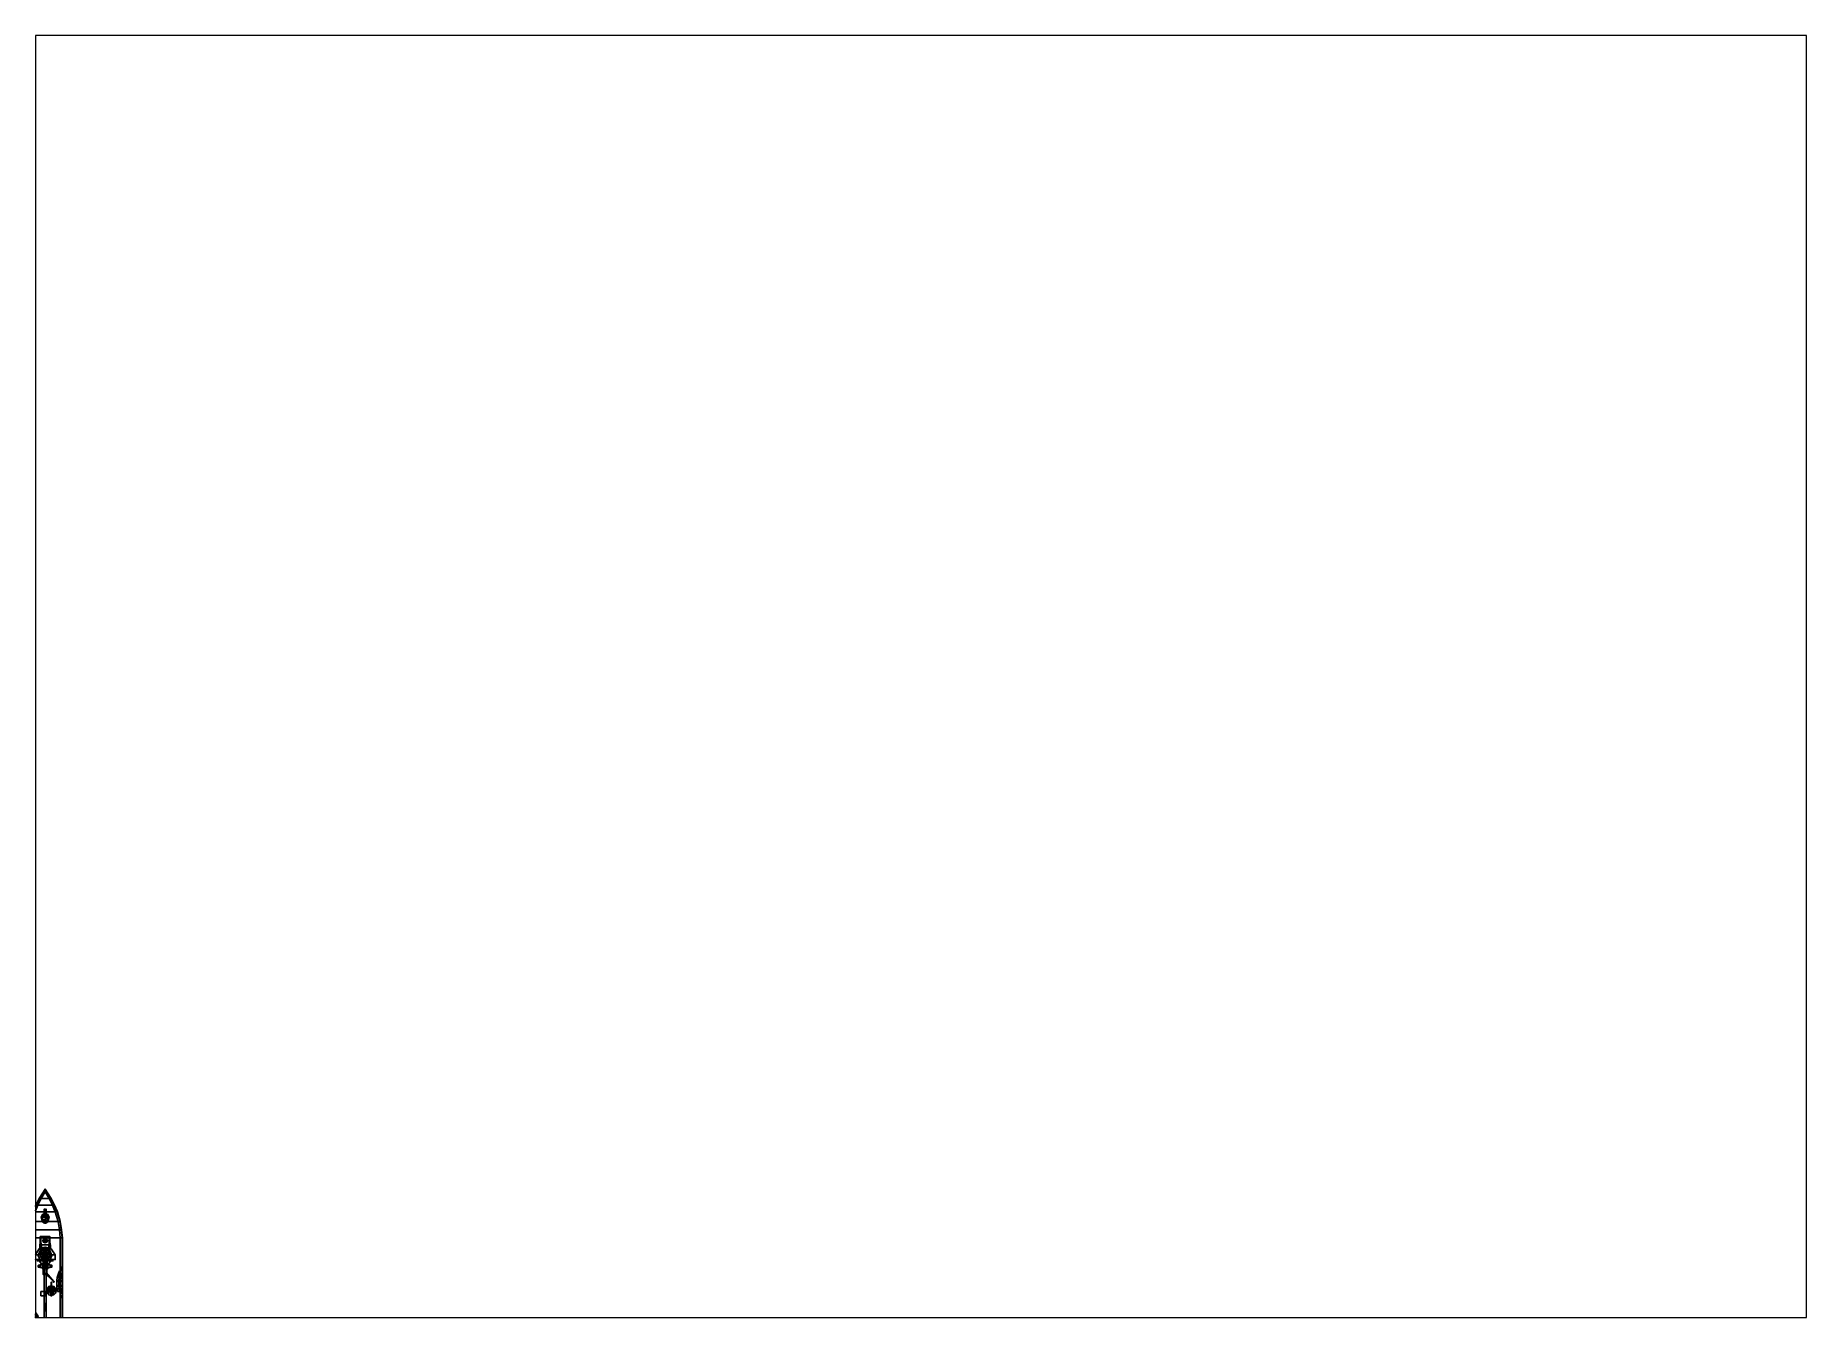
# Paper-space layout 'Layout1' of a CAD drawing. Header units: millimetres. Extents: x 28 to 251, y 20 to 181.
# The model-space entities are those that its viewports show. They can reach past a viewport. Long polylines and large blocks are cut down to what shows.
import ezdxf

# ---------------------------------------------------------------- set-up
doc = ezdxf.new("R2010")
doc.units = ezdxf.units.MM
for name, color, linetype in [('barrel', 1, 'Continuous'), ('boat', 6, 'Continuous'), ('flag1', 1, 'Continuous'), ('flag2', 1, 'Continuous'), ('flag3', 1, 'Continuous'), ('gun', 1, 'Continuous'), ('gun_mount', 3, 'Continuous'), ('railing', 3, 'Continuous'), ('sleeve', 5, 'Continuous'), ('turret', 2, 'Continuous'), ('turrets', 2, 'Continuous')]:
    doc.layers.add(name, color=color, linetype=linetype)

msp = doc.modelspace()

# ---------------------------------------------------------------- linework, layer by layer
for points in [[(0, 25.55, 1.39), (-1.43, 23.29, 1.39), (1.43, 23.29, 1.39), (0, 25.55, 1.39)], [(0, 25.55, -0.12), (-1.43, 23.29, -0.12), (-1.43, 23.29, 1.39), (0, 25.55, 1.39)], [(0, 25.39, -0.3), (-1.38, 23.29, -0.3), (-1.43, 23.29, -0.12), (0, 25.55, -0.12)], [(-0.02, 25.51, 3.94), (-0.02, 25.51, 1.39), (-0.02, 25.47, 1.39), (-0.02, 25.47, 3.94)], [(0.02, 25.51, 3.94), (0.02, 25.51, 1.39), (-0.02, 25.51, 1.39), (-0.02, 25.51, 3.94)], [(0.02, 25.47, 3.94), (0.02, 25.51, 3.94), (-0.02, 25.51, 3.94), (-0.02, 25.47, 3.94)], [(0, 25.55, 1.39), (0, 25.55, -0.12), (0, 25.55, -0.12), (0, 25.55, 1.39)], [(0, 25.55, -0.12), (0, 25.39, -0.3), (0, 25.39, -0.3), (0, 25.55, -0.12)], [(1.43, 23.29, 1.39), (1.43, 23.29, -0.12), (0, 25.55, -0.12), (0, 25.55, 1.39)], [(1.43, 23.29, -0.12), (1.37, 23.29, -0.3), (0, 25.39, -0.3), (0, 25.55, -0.12)], [(0.02, 25.47, 1.39), (0.02, 25.51, 1.39), (0.02, 25.51, 3.94), (0.02, 25.47, 3.94)], [(-2.23, 21.7, 1.39), (-2.93, 20.11, 1.39), (2.93, 20.11, 1.39), (2.23, 21.7, 1.39)], [(-2.23, 21.7, -0.12), (-2.93, 20.11, -0.12), (-2.93, 20.11, 1.39), (-2.23, 21.7, 1.39)], [(-2.18, 21.7, -0.3), (-2.88, 20.11, -0.3), (-2.93, 20.11, -0.12), (-2.23, 21.7, -0.12)], [(-1.73, 21.7, -0.77), (-2.43, 20.11, -0.82), (-2.88, 20.11, -0.3), (-2.18, 21.7, -0.3)], [(1.73, 21.7, -0.77), (2.43, 20.11, -0.82), (-2.43, 20.11, -0.82), (-1.73, 21.7, -0.77)], [(-1.43, 23.29, 1.39), (-2.23, 21.7, 1.39), (2.23, 21.7, 1.39), (1.43, 23.29, 1.39)], [(-1.38, 23.29, -0.3), (-2.18, 21.7, -0.3), (-2.23, 21.7, -0.12), (-1.43, 23.29, -0.12)], [(-1.43, 23.29, -0.12), (-2.23, 21.7, -0.12), (-2.23, 21.7, 1.39), (-1.43, 23.29, 1.39)], [(-0.93, 23.29, -0.71), (-1.73, 21.7, -0.77), (-2.18, 21.7, -0.3), (-1.38, 23.29, -0.3)], [(0.93, 23.29, -0.71), (1.73, 21.7, -0.77), (-1.73, 21.7, -0.77), (-0.93, 23.29, -0.71)], [(0, 24.92, -0.54), (-0.93, 23.29, -0.71), (-1.38, 23.29, -0.3), (0, 25.39, -0.3)], [(0, 24.92, -0.54), (0.93, 23.29, -0.71), (-0.93, 23.29, -0.71), (0, 24.92, -0.54)], [(-0.02, 25.47, 3.94), (-0.02, 25.47, 1.39), (0.02, 25.47, 1.39), (0.02, 25.47, 3.94)], [(0, 25.39, -0.3), (0, 24.92, -0.54), (0, 24.92, -0.54), (0, 25.39, -0.3)], [(1.37, 23.29, -0.3), (0.93, 23.29, -0.71), (0, 24.92, -0.54), (0, 25.39, -0.3)], [(2.17, 21.7, -0.3), (1.73, 21.7, -0.77), (0.93, 23.29, -0.71), (1.37, 23.29, -0.3)], [(2.23, 21.7, -0.12), (2.17, 21.7, -0.3), (1.37, 23.29, -0.3), (1.43, 23.29, -0.12)], [(2.23, 21.7, 1.39), (2.23, 21.7, -0.12), (1.43, 23.29, -0.12), (1.43, 23.29, 1.39)], [(2.87, 20.11, -0.3), (2.43, 20.11, -0.82), (1.73, 21.7, -0.77), (2.17, 21.7, -0.3)], [(2.93, 20.11, -0.12), (2.87, 20.11, -0.3), (2.17, 21.7, -0.3), (2.23, 21.7, -0.12)], [(2.93, 20.11, 1.39), (2.93, 20.11, -0.12), (2.23, 21.7, -0.12), (2.23, 21.7, 1.39)], [(-3.63, 17.82, 1.39), (-3.93, 15.78, 1.39), (3.93, 15.78, 1.39), (3.63, 17.82, 1.39)], [(-3.58, 17.82, -0.3), (-3.88, 15.78, -0.3), (-3.93, 15.78, -0.12), (-3.63, 17.82, -0.12)], [(-3.63, 17.82, -0.12), (-3.93, 15.78, -0.12), (-3.93, 15.78, 1.39), (-3.63, 17.82, 1.39)], [(-3.13, 17.82, -0.87), (-3.43, 15.78, -0.87), (-3.88, 15.78, -0.3), (-3.58, 17.82, -0.3)], [(-2.93, 20.11, 1.39), (-3.63, 17.82, 1.39), (3.63, 17.82, 1.39), (2.93, 20.11, 1.39)], [(-2.93, 20.11, -0.12), (-3.63, 17.82, -0.12), (-3.63, 17.82, 1.39), (-2.93, 20.11, 1.39)], [(-2.88, 20.11, -0.3), (-3.58, 17.82, -0.3), (-3.63, 17.82, -0.12), (-2.93, 20.11, -0.12)], [(-2.43, 20.11, -0.82), (-3.13, 17.82, -0.87), (-3.58, 17.82, -0.3), (-2.88, 20.11, -0.3)], [(3.13, 17.82, -0.87), (3.43, 15.78, -0.87), (-3.43, 15.78, -0.87), (-3.13, 17.82, -0.87)], [(2.43, 20.11, -0.82), (3.13, 17.82, -0.87), (-3.13, 17.82, -0.87), (-2.43, 20.11, -0.82)], [(-2.55, 20.26, 1.39), (-2.71, 20.22, 1.39), (-2.71, 20.22, 1.64), (-2.55, 20.26, 1.64)], [(-2.51, 20.1, 1.64), (-2.55, 20.26, 1.64), (-2.71, 20.22, 1.64), (-2.67, 20.06, 1.64)], [(-2.71, 20.22, 1.39), (-2.67, 20.06, 1.39), (-2.67, 20.06, 1.64), (-2.71, 20.22, 1.64)], [(-2.67, 20.06, 1.39), (-2.51, 20.1, 1.39), (-2.51, 20.1, 1.64), (-2.67, 20.06, 1.64)], [(-2.51, 20.1, 1.39), (-2.55, 20.26, 1.39), (-2.55, 20.26, 1.64), (-2.51, 20.1, 1.64)], [(-2.37, 20.57, 1.39), (-2.54, 20.52, 1.39), (-2.54, 20.52, 1.64), (-2.37, 20.57, 1.64)], [(-2.33, 20.4, 1.64), (-2.37, 20.57, 1.64), (-2.54, 20.52, 1.64), (-2.49, 20.36, 1.64)], [(-2.54, 20.52, 1.39), (-2.49, 20.36, 1.39), (-2.49, 20.36, 1.64), (-2.54, 20.52, 1.64)], [(-2.49, 20.36, 1.39), (-2.33, 20.4, 1.39), (-2.33, 20.4, 1.64), (-2.49, 20.36, 1.64)], [(-2.33, 20.4, 1.39), (-2.37, 20.57, 1.39), (-2.37, 20.57, 1.64), (-2.33, 20.4, 1.64)], [(2.38, 20.57, 1.39), (2.33, 20.4, 1.39), (2.33, 20.4, 1.64), (2.38, 20.57, 1.64)], [(2.54, 20.52, 1.64), (2.38, 20.57, 1.64), (2.33, 20.4, 1.64), (2.5, 20.36, 1.64)], [(2.33, 20.4, 1.39), (2.5, 20.36, 1.39), (2.5, 20.36, 1.64), (2.33, 20.4, 1.64)], [(2.54, 20.52, 1.39), (2.38, 20.57, 1.39), (2.38, 20.57, 1.64), (2.54, 20.52, 1.64)], [(3.57, 17.82, -0.3), (3.13, 17.82, -0.87), (2.43, 20.11, -0.82), (2.87, 20.11, -0.3)], [(2.5, 20.36, 1.39), (2.54, 20.52, 1.39), (2.54, 20.52, 1.64), (2.5, 20.36, 1.64)], [(2.55, 20.26, 1.39), (2.51, 20.1, 1.39), (2.51, 20.1, 1.64), (2.55, 20.26, 1.64)], [(2.71, 20.22, 1.64), (2.55, 20.26, 1.64), (2.51, 20.1, 1.64), (2.67, 20.06, 1.64)], [(2.51, 20.1, 1.39), (2.67, 20.06, 1.39), (2.67, 20.06, 1.64), (2.51, 20.1, 1.64)], [(2.71, 20.22, 1.39), (2.55, 20.26, 1.39), (2.55, 20.26, 1.64), (2.71, 20.22, 1.64)], [(2.67, 20.06, 1.39), (2.71, 20.22, 1.39), (2.71, 20.22, 1.64), (2.67, 20.06, 1.64)], [(3.63, 17.82, -0.12), (3.57, 17.82, -0.3), (2.87, 20.11, -0.3), (2.93, 20.11, -0.12)], [(3.63, 17.82, 1.39), (3.63, 17.82, -0.12), (2.93, 20.11, -0.12), (2.93, 20.11, 1.39)], [(3.87, 15.78, -0.3), (3.43, 15.78, -0.87), (3.13, 17.82, -0.87), (3.57, 17.82, -0.3)], [(3.93, 15.78, -0.12), (3.87, 15.78, -0.3), (3.57, 17.82, -0.3), (3.63, 17.82, -0.12)], [(3.93, 15.78, 1.39), (3.93, 15.78, -0.12), (3.63, 17.82, -0.12), (3.63, 17.82, 1.39)], [(-3.93, 15.78, 1.39), (-4.13, 13.86, 1.39), (4.13, 13.86, 1.39), (3.93, 15.78, 1.39)], [(-3.93, 15.78, -0.12), (-4.13, 13.86, -0.12), (-4.13, 13.86, 1.39), (-3.93, 15.78, 1.39)], [(-3.88, 15.78, -0.3), (-4.08, 13.86, -0.3), (-4.13, 13.86, -0.12), (-3.93, 15.78, -0.12)], [(-4.13, 13.86, -0.12), (-4.08, 13.86, -0.3), (-4.08, -17.84, -0.3), (-4.13, -17.84, -0.12)], [(-4.13, 13.86, 1.39), (-4.13, 13.86, -0.12), (-4.13, -17.84, -0.12), (-4.13, -17.84, 1.39)], [(4.13, -17.84, 1.39), (4.13, 13.86, 1.39), (-4.13, 13.86, 1.39), (-4.13, -17.84, 1.39)], [(-3.43, 15.78, -0.87), (-3.53, 13.86, -0.87), (-4.08, 13.86, -0.3), (-3.88, 15.78, -0.3)], [(-4.08, 13.86, -0.3), (-3.53, 13.86, -0.87), (-3.53, -17.84, -0.87), (-4.08, -17.84, -0.3)], [(3.43, 15.78, -0.87), (3.63, 13.86, -0.87), (-3.53, 13.86, -0.87), (-3.43, 15.78, -0.87)], [(-3.53, -17.84, -0.87), (-3.53, 13.86, -0.87), (3.63, 13.86, -0.87), (3.63, -17.84, -0.87)], [(-1.07, 14.21, 2.39), (-1.07, 14.21, 1.39), (-1.07, 12.21, 1.39), (-1.07, 12.21, 2.39)], [(1.07, 12.21, 2.39), (1.07, 14.21, 2.39), (-1.07, 14.21, 2.39), (-1.07, 12.21, 2.39)], [(1.07, 14.21, 2.39), (1.07, 14.21, 1.39), (-1.07, 14.21, 1.39), (-1.07, 14.21, 2.39)], [(1.07, 12.21, 1.39), (1.07, 14.21, 1.39), (1.07, 14.21, 2.39), (1.07, 12.21, 2.39)], [(4.07, 13.86, -0.3), (3.63, 13.86, -0.87), (3.43, 15.78, -0.87), (3.87, 15.78, -0.3)], [(3.63, -17.84, -0.87), (3.63, 13.86, -0.87), (4.07, 13.86, -0.3), (4.07, -17.84, -0.3)], [(4.13, 13.86, -0.12), (4.07, 13.86, -0.3), (3.87, 15.78, -0.3), (3.93, 15.78, -0.12)], [(4.13, 13.86, 1.39), (4.13, 13.86, -0.12), (3.93, 15.78, -0.12), (3.93, 15.78, 1.39)], [(4.07, -17.84, -0.3), (4.07, 13.86, -0.3), (4.13, 13.86, -0.12), (4.13, -17.84, -0.12)], [(4.13, -17.84, -0.12), (4.13, 13.86, -0.12), (4.13, 13.86, 1.39), (4.13, -17.84, 1.39)], [(-1.16, 10.82, 1.39), (-1.64, 9.66, 1.39), (-1.64, 9.66, 1.64), (-1.16, 10.82, 1.64)], [(-1.64, 9.66, 1.39), (-1.16, 8.5, 1.39), (-1.16, 8.5, 1.64), (-1.64, 9.66, 1.64)], [(0, 11.3, 1.39), (-1.16, 10.82, 1.39), (-1.16, 10.82, 1.64), (0, 11.3, 1.64)], [(-1.16, 8.5, 1.39), (0, 8.02, 1.39), (0, 8.02, 1.64), (-1.16, 8.5, 1.64)], [(-0.53, 11.06, 6.58), (-0.53, 11.06, 4.62), (-1.1, 10.35, 4.62), (-1.1, 10.35, 6.58)], [(1.1, 10.35, 6.58), (0.53, 11.06, 6.58), (-0.53, 11.06, 6.58), (-1.1, 10.35, 6.58)], [(-0.14, 10.01, 4.06), (-0.35, 9.8, 4.06), (-1.1, 10.35, 4.62), (-0.53, 11.06, 4.62)], [(-1.1, 10.35, 6.58), (-0.53, 11.06, 6.58), (-0.53, 11.06, 7.52), (-1.1, 10.35, 7.52)], [(-1.1, 10.35, 6.58), (-1.1, 10.35, 4.62), (-1.1, 9.27, 4.62), (-1.1, 9.27, 6.58)], [(1.1, 9.27, 6.58), (1.1, 10.35, 6.58), (-1.1, 10.35, 6.58), (-1.1, 9.27, 6.58)], [(-0.35, 9.8, 4.06), (-0.35, 9.52, 4.06), (-1.1, 9.27, 4.62), (-1.1, 10.35, 4.62)], [(-1.1, 9.27, 6.58), (-1.1, 10.35, 6.58), (-1.1, 10.35, 7.52), (-1.1, 9.27, 7.52)], [(-0.35, 9.52, 4.06), (-0.14, 9.31, 4.06), (-0.48, 8.48, 4.62), (-1.1, 9.27, 4.62)], [(0.48, 8.48, 6.58), (1.1, 9.27, 6.58), (-1.1, 9.27, 6.58), (-0.48, 8.48, 6.58)], [(-1.1, 9.27, 6.58), (-1.1, 9.27, 4.62), (-0.48, 8.48, 4.62), (-0.48, 8.48, 6.58)], [(-0.48, 8.48, 6.58), (-1.1, 9.27, 6.58), (-1.1, 9.27, 7.52), (-0.48, 8.48, 7.52)], [(-1.07, 12.21, 2.39), (-1.07, 12.21, 1.39), (1.07, 12.21, 1.39), (1.07, 12.21, 2.39)], [(0.53, 11.06, 6.58), (0.53, 11.06, 4.62), (-0.53, 11.06, 4.62), (-0.53, 11.06, 6.58)], [(0.14, 10.01, 4.06), (-0.14, 10.01, 4.06), (-0.53, 11.06, 4.62), (0.53, 11.06, 4.62)], [(0.53, 11.06, 6.58), (-0.53, 11.06, 6.58), (-0.53, 11.06, 7.52), (0.53, 11.06, 7.52)], [(0.5, 7.84, 12.22), (0.5, 9.31, 12.22), (-0.5, 9.31, 12.22), (-0.5, 7.84, 12.22)], [(0.5, 9.29, 12.22), (0.5, 9.29, 13.42), (-0.5, 9.29, 13.42), (-0.5, 9.29, 12.22)], [(-0.5, 7.92, 12.22), (-0.5, 9.29, 12.22), (-0.5, 9.29, 13.42), (-0.5, 7.92, 13.42)], [(-0.14, 9.31, 4.06), (0.14, 9.31, 4.06), (0.48, 8.48, 4.62), (-0.48, 8.48, 4.62)], [(1.16, 10.82, 1.39), (0, 11.3, 1.39), (0, 11.3, 1.64), (1.16, 10.82, 1.64)], [(0, 8.3, 11.37), (0, 8.32, 11.37), (0, 9.2, 12.22), (0, 8.3, 12.22)], [(0, 8.02, 1.39), (1.16, 8.5, 1.39), (1.16, 8.5, 1.64), (0, 8.02, 1.64)], [(0.35, 9.8, 4.06), (0.14, 10.01, 4.06), (0.53, 11.06, 4.62), (1.1, 10.35, 4.62)], [(0.14, 9.31, 4.06), (0.35, 9.52, 4.06), (1.1, 9.27, 4.62), (0.48, 8.48, 4.62)], [(0.35, 9.52, 4.06), (0.35, 9.8, 4.06), (1.1, 10.35, 4.62), (1.1, 9.27, 4.62)], [(0.48, 8.48, 4.62), (1.1, 9.27, 4.62), (1.1, 9.27, 6.58), (0.48, 8.48, 6.58)], [(0.48, 8.48, 6.58), (1.1, 9.27, 6.58), (1.1, 9.27, 7.52), (0.48, 8.48, 7.52)], [(0.5, 7.92, 12.22), (0.5, 9.29, 12.22), (0.5, 9.29, 13.42), (0.5, 7.92, 13.42)], [(1.1, 10.35, 4.62), (0.53, 11.06, 4.62), (0.53, 11.06, 6.58), (1.1, 10.35, 6.58)], [(1.1, 10.35, 6.58), (0.53, 11.06, 6.58), (0.53, 11.06, 7.52), (1.1, 10.35, 7.52)], [(1.1, 9.27, 4.62), (1.1, 10.35, 4.62), (1.1, 10.35, 6.58), (1.1, 9.27, 6.58)], [(1.1, 9.27, 6.58), (1.1, 10.35, 6.58), (1.1, 10.35, 7.52), (1.1, 9.27, 7.52)], [(1.64, 9.66, 1.39), (1.16, 10.82, 1.39), (1.16, 10.82, 1.64), (1.64, 9.66, 1.64)], [(1.16, 8.5, 1.39), (1.64, 9.66, 1.39), (1.64, 9.66, 1.64), (1.16, 8.5, 1.64)], [(-4, 6.81, 1.39), (-4.06, 6.7, 1.39), (-4.02, 6.7, 2.39), (-3.98, 6.78, 2.39)], [(-4.06, 6.7, 1.39), (-4, 6.59, 1.39), (-3.98, 6.62, 2.39), (-4.02, 6.7, 2.39)], [(-3.88, 6.62, 2.39), (-3.98, 6.78, 2.39), (-4.02, 6.7, 2.39), (-3.98, 6.62, 2.39)], [(-3.87, 6.81, 1.39), (-4, 6.81, 1.39), (-3.98, 6.78, 2.39), (-3.88, 6.78, 2.39)], [(-4, 6.59, 1.39), (-3.87, 6.59, 1.39), (-3.88, 6.62, 2.39), (-3.98, 6.62, 2.39)], [(-3.84, 6.7, 2.39), (-3.88, 6.78, 2.39), (-3.98, 6.78, 2.39), (-3.88, 6.62, 2.39)], [(-3.93, 6.74, 2.63), (-3.97, 6.7, 2.6), (-3.97, 6.54, 3.04), (-3.93, 6.57, 3.08)], [(-3.93, 6.74, 2.39), (-3.97, 6.7, 2.39), (-3.97, 6.7, 2.6), (-3.93, 6.74, 2.63)], [(-3.97, 6.7, 2.6), (-3.93, 6.66, 2.57), (-3.93, 6.51, 3), (-3.97, 6.54, 3.04)], [(-3.97, 6.7, 2.39), (-3.93, 6.66, 2.39), (-3.93, 6.66, 2.57), (-3.97, 6.7, 2.6)], [(-3.93, 6.57, 3.08), (-3.97, 6.54, 3.04), (-3.97, 6.27, 3.49), (-3.93, 6.31, 3.52)], [(-3.97, 6.54, 3.04), (-3.93, 6.51, 3), (-3.93, 6.23, 3.46), (-3.97, 6.27, 3.49)], [(-3.93, 6.31, 3.52), (-3.97, 6.27, 3.49), (-3.97, 6, 3.63), (-3.93, 6.04, 3.66)], [(-3.97, 6.27, 3.49), (-3.93, 6.23, 3.46), (-3.93, 5.96, 3.6), (-3.97, 6, 3.63)], [(-3.93, 6.04, 3.66), (-3.97, 6, 3.63), (-3.93, 5.96, 3.6), (-3.89, 6, 3.63)], [(-3.89, 6.7, 2.6), (-3.93, 6.74, 2.63), (-3.93, 6.57, 3.08), (-3.89, 6.54, 3.04)], [(-3.89, 6.7, 2.39), (-3.93, 6.74, 2.39), (-3.93, 6.74, 2.63), (-3.89, 6.7, 2.6)], [(-3.93, 6.66, 2.57), (-3.89, 6.7, 2.6), (-3.89, 6.54, 3.04), (-3.93, 6.51, 3)], [(-3.93, 6.66, 2.39), (-3.89, 6.7, 2.39), (-3.89, 6.7, 2.6), (-3.93, 6.66, 2.57)], [(-3.89, 6.54, 3.04), (-3.93, 6.57, 3.08), (-3.93, 6.31, 3.52), (-3.89, 6.27, 3.49)], [(-3.93, 6.51, 3), (-3.89, 6.54, 3.04), (-3.89, 6.27, 3.49), (-3.93, 6.23, 3.46)], [(-3.89, 6.27, 3.49), (-3.93, 6.31, 3.52), (-3.93, 6.04, 3.66), (-3.89, 6, 3.63)], [(-3.93, 6.23, 3.46), (-3.89, 6.27, 3.49), (-3.89, 6, 3.63), (-3.93, 5.96, 3.6)], [(-3.8, 6.7, 1.39), (-3.87, 6.81, 1.39), (-3.88, 6.78, 2.39), (-3.84, 6.7, 2.39)], [(-3.87, 6.59, 1.39), (-3.8, 6.7, 1.39), (-3.84, 6.7, 2.39), (-3.88, 6.62, 2.39)], [(-1.85, 8.4, 13.98), (-1.85, 8.36, 14.02), (1.85, 8.36, 14.02), (1.85, 8.4, 13.98)], [(-1.85, 8.36, 13.94), (-1.85, 8.4, 13.98), (1.85, 8.4, 13.98), (1.85, 8.36, 13.94)], [(-1.85, 8.36, 13.94), (-1.85, 8.32, 13.98), (-1.85, 8.36, 14.02), (-1.85, 8.4, 13.98)], [(-1.84, 8.37, 13.98), (-1.85, 8.36, 13.98), (-0.01, 8.36, 17.17), (0, 8.37, 17.16)], [(-0.12, 8.37, 6.57), (-0.14, 8.36, 6.56), (-1.85, 8.36, 13.98), (-1.84, 8.37, 13.98)], [(-1.85, 8.36, 14.02), (-1.85, 8.32, 13.98), (1.85, 8.32, 13.98), (1.85, 8.36, 14.02)], [(-1.85, 8.32, 13.98), (-1.85, 8.36, 13.94), (1.85, 8.36, 13.94), (1.85, 8.32, 13.98)], [(-1.85, 8.36, 13.98), (-1.84, 8.35, 13.98), (0, 8.35, 17.16), (-0.01, 8.36, 17.17)], [(-0.14, 8.36, 6.56), (-0.12, 8.35, 6.57), (-1.84, 8.35, 13.98), (-1.85, 8.36, 13.98)], [(-1.84, 8.35, 13.98), (-1.84, 8.37, 13.98), (0, 8.37, 17.16), (0, 8.35, 17.16)], [(-0.12, 8.35, 6.57), (-0.12, 8.37, 6.57), (-1.84, 8.37, 13.98), (-1.84, 8.35, 13.98)], [(0.5, 7.92, 12.22), (0.5, 7.92, 13.42), (-0.5, 7.92, 13.42), (-0.5, 7.92, 12.22)], [(-0.48, 8.48, 6.58), (-0.48, 8.48, 4.62), (0.48, 8.48, 4.62), (0.48, 8.48, 6.58)], [(-0.48, 8.48, 6.58), (-0.48, 8.48, 6.4), (-0.2, 7.97, 6.4), (-0.2, 7.97, 6.58)], [(0.2, 7.97, 6.58), (0.48, 8.48, 6.58), (-0.48, 8.48, 6.58), (-0.2, 7.97, 6.58)], [(-0.2, 7.97, 6.4), (-0.48, 8.48, 6.4), (0.48, 8.48, 6.4), (0.2, 7.97, 6.4)], [(-0.2, 7.97, 6.58), (-0.48, 8.48, 6.58), (-0.48, 8.48, 7.52), (-0.2, 7.97, 7.52)], [(0.44, 7.3, 1.58), (0.44, 7.3, 1.39), (-0.44, 7.3, 1.39), (-0.44, 7.3, 1.58)], [(0.44, 5.05, 1.58), (0.44, 7.3, 1.58), (-0.44, 7.3, 1.58), (-0.44, 5.05, 1.58)], [(-0.44, 7.3, 1.58), (-0.44, 7.3, 1.39), (-0.44, 5.05, 1.39), (-0.44, 5.05, 1.58)], [(-0.44, 5.05, 1.58), (-0.44, 5.05, 1.39), (0.44, 5.05, 1.39), (0.44, 5.05, 1.58)], [(-0.25, 6.9, 16.45), (-0.23, 6.9, 16.45), (0.01, 8.36, 16.98), (-0.01, 8.36, 16.98)], [(-0.01, 8.36, 16.96), (0.01, 8.36, 16.96), (-0.23, 6.9, 16.43), (-0.25, 6.9, 16.43)], [(-0.01, 8.36, 16.98), (-0.01, 8.36, 16.96), (-0.25, 6.9, 16.43), (-0.25, 6.9, 16.45)], [(0.25, 6.9, 16.45), (0.25, 6.9, 16.43), (-0.25, 6.9, 16.43), (-0.25, 6.9, 16.45)], [(0.25, 6.88, 16.45), (0.25, 6.9, 16.45), (-0.25, 6.9, 16.45), (-0.25, 6.88, 16.45)], [(-0.25, 6.88, 16.43), (-0.25, 6.9, 16.43), (0.25, 6.9, 16.43), (0.25, 6.88, 16.43)], [(-0.25, 6.9, 16.45), (-0.25, 6.9, 16.43), (-0.25, 6.88, 16.43), (-0.25, 6.88, 16.45)], [(-0.25, 6.88, 16.45), (-0.25, 6.88, 16.43), (0.25, 6.88, 16.43), (0.25, 6.88, 16.45)], [(-0.23, -12.15, 10.16), (-0.25, -12.15, 10.16), (-0.25, 6.88, 16.43), (-0.23, 6.88, 16.43)], [(-0.25, 6.88, 16.45), (-0.25, 6.88, 16.43), (-0.25, -12.15, 10.16), (-0.25, -12.15, 10.18)], [(-0.23, 6.88, 16.45), (-0.25, 6.88, 16.45), (-0.25, -12.15, 10.18), (-0.23, -12.15, 10.18)], [(-0.25, 5.53, 16), (-0.25, 5.55, 16), (2.05, 3.38, 3.75), (2.05, 3.36, 3.75)], [(2.07, 3.38, 3.75), (2.05, 3.38, 3.75), (-0.25, 5.55, 16), (-0.23, 5.55, 16)], [(-0.23, 5.53, 16), (-0.25, 5.53, 16), (2.05, 3.36, 3.75), (2.07, 3.36, 3.75)], [(-0.23, 6.9, 16.45), (-0.23, 6.9, 16.43), (0.01, 8.36, 16.96), (0.01, 8.36, 16.98)], [(-0.23, -12.15, 10.18), (-0.23, -12.15, 10.16), (-0.23, 6.88, 16.43), (-0.23, 6.88, 16.45)], [(2.07, 3.36, 3.75), (2.07, 3.38, 3.75), (-0.23, 5.55, 16), (-0.23, 5.53, 16)], [(-0.2, 7.97, 6.58), (-0.2, 7.97, 6.4), (0.2, 7.97, 6.4), (0.2, 7.97, 6.58)], [(0.2, 7.97, 6.58), (-0.2, 7.97, 6.58), (-0.2, 7.97, 7.52), (0.2, 7.97, 7.52)], [(-0.04, 8.44, 12.22), (-0.09, 8.36, 12.22), (-0.06, 8.36, 17.19), (-0.03, 8.41, 17.19)], [(-0.04, 8.43, 5.24), (-0.09, 8.35, 5.24), (-0.09, 8.23, 12.22), (-0.04, 8.31, 12.22)], [(-0.09, 8.35, 5.24), (-0.04, 8.43, 5.24), (0.05, 8.43, 5.24), (0.09, 8.35, 5.24)], [(-0.09, 8.36, 12.22), (-0.04, 8.28, 12.22), (-0.03, 8.31, 17.19), (-0.06, 8.36, 17.19)], [(-0.09, 8.35, 5.24), (-0.04, 8.27, 5.24), (-0.04, 8.15, 12.22), (-0.09, 8.23, 12.22)], [(-0.04, 8.27, 5.24), (-0.09, 8.35, 5.24), (0.09, 8.35, 5.24), (0.05, 8.27, 5.24)], [(0.03, 8.41, 17.19), (-0.03, 8.41, 17.19), (-0.06, 8.36, 17.19), (0.06, 8.36, 17.19)], [(0.06, 8.36, 17.19), (-0.06, 8.36, 17.19), (-0.03, 8.31, 17.19), (0.03, 8.31, 17.19)], [(0.05, 8.44, 12.22), (-0.04, 8.44, 12.22), (-0.03, 8.41, 17.19), (0.03, 8.41, 17.19)], [(0.05, 8.43, 5.24), (-0.04, 8.43, 5.24), (-0.04, 8.31, 12.22), (0.05, 8.31, 12.22)], [(-0.04, 8.28, 12.22), (0.05, 8.28, 12.22), (0.03, 8.31, 17.19), (-0.03, 8.31, 17.19)], [(-0.04, 8.27, 5.24), (0.05, 8.27, 5.24), (0.05, 8.15, 12.22), (-0.04, 8.15, 12.22)], [(0.23, 6.9, 16.45), (0.25, 6.9, 16.45), (0.01, 8.36, 16.98), (-0.01, 8.36, 16.98)], [(-0.01, 8.36, 16.98), (-0.01, 8.36, 16.96), (0.23, 6.9, 16.43), (0.23, 6.9, 16.45)], [(-0.01, 8.36, 16.96), (0.01, 8.36, 16.96), (0.25, 6.9, 16.43), (0.23, 6.9, 16.43)], [(1.85, 8.36, 13.98), (1.84, 8.37, 13.98), (0, 8.37, 17.16), (0.01, 8.36, 17.17)], [(1.84, 8.37, 13.98), (1.84, 8.35, 13.98), (0, 8.35, 17.16), (0, 8.37, 17.16)], [(1.84, 8.35, 13.98), (1.85, 8.36, 13.98), (0.01, 8.36, 17.17), (0, 8.35, 17.16)], [(0, 5.95, 2), (0, 5.95, 2), (0, 5.95, 2.16)], [(0.25, 6.9, 16.45), (0.25, 6.9, 16.43), (0.01, 8.36, 16.96), (0.01, 8.36, 16.98)], [(0.09, 8.36, 12.22), (0.05, 8.44, 12.22), (0.03, 8.41, 17.19), (0.06, 8.36, 17.19)], [(0.05, 8.28, 12.22), (0.09, 8.36, 12.22), (0.06, 8.36, 17.19), (0.03, 8.31, 17.19)], [(0.09, 8.35, 5.24), (0.05, 8.43, 5.24), (0.05, 8.31, 12.22), (0.09, 8.23, 12.22)], [(0.05, 8.27, 5.24), (0.09, 8.35, 5.24), (0.09, 8.23, 12.22), (0.05, 8.15, 12.22)], [(0.14, 8.36, 6.56), (0.12, 8.37, 6.57), (1.84, 8.37, 13.98), (1.85, 8.36, 13.98)], [(0.12, 8.37, 6.57), (0.12, 8.35, 6.57), (1.84, 8.35, 13.98), (1.84, 8.37, 13.98)], [(0.12, 8.35, 6.57), (0.14, 8.36, 6.56), (1.85, 8.36, 13.98), (1.84, 8.35, 13.98)], [(0.2, 7.97, 6.4), (0.48, 8.48, 6.4), (0.48, 8.48, 6.58), (0.2, 7.97, 6.58)], [(0.2, 7.97, 6.58), (0.48, 8.48, 6.58), (0.48, 8.48, 7.52), (0.2, 7.97, 7.52)], [(0.25, 6.88, 16.45), (0.23, 6.88, 16.45), (0.23, -12.15, 10.18), (0.25, -12.15, 10.18)], [(0.23, 6.88, 16.45), (0.23, 6.88, 16.43), (0.23, -12.15, 10.16), (0.23, -12.15, 10.18)], [(0.25, -12.15, 10.16), (0.23, -12.15, 10.16), (0.23, 6.88, 16.43), (0.25, 6.88, 16.43)], [(0.23, 5.53, 16), (0.23, 5.55, 16), (2.05, 3.38, 3.75), (2.05, 3.36, 3.75)], [(2.07, 3.38, 3.75), (2.05, 3.38, 3.75), (0.23, 5.55, 16), (0.25, 5.55, 16)], [(0.25, 5.53, 16), (0.23, 5.53, 16), (2.05, 3.36, 3.75), (2.07, 3.36, 3.75)], [(0.25, 6.88, 16.43), (0.25, 6.9, 16.43), (0.25, 6.9, 16.45), (0.25, 6.88, 16.45)], [(0.25, -12.15, 10.18), (0.25, -12.15, 10.16), (0.25, 6.88, 16.43), (0.25, 6.88, 16.45)], [(2.07, 3.36, 3.75), (2.07, 3.38, 3.75), (0.25, 5.55, 16), (0.25, 5.53, 16)], [(0.44, 5.05, 1.39), (0.44, 7.3, 1.39), (0.44, 7.3, 1.58), (0.44, 5.05, 1.58)], [(1.85, 8.4, 13.98), (1.85, 8.36, 14.02), (1.85, 8.32, 13.98), (1.85, 8.36, 13.94)], [(3.87, 6.81, 1.39), (3.8, 6.7, 1.39), (3.84, 6.7, 2.39), (3.88, 6.78, 2.39)], [(3.8, 6.7, 1.39), (3.87, 6.59, 1.39), (3.88, 6.62, 2.39), (3.84, 6.7, 2.39)], [(3.98, 6.62, 2.39), (3.88, 6.78, 2.39), (3.84, 6.7, 2.39), (3.88, 6.62, 2.39)], [(4, 6.81, 1.39), (3.87, 6.81, 1.39), (3.88, 6.78, 2.39), (3.98, 6.78, 2.39)], [(3.87, 6.59, 1.39), (4, 6.59, 1.39), (3.98, 6.62, 2.39), (3.88, 6.62, 2.39)], [(4.02, 6.7, 2.39), (3.98, 6.78, 2.39), (3.88, 6.78, 2.39), (3.98, 6.62, 2.39)], [(3.93, 6.74, 2.63), (3.89, 6.7, 2.6), (3.89, 6.54, 3.04), (3.93, 6.57, 3.08)], [(3.93, 6.74, 2.39), (3.89, 6.7, 2.39), (3.89, 6.7, 2.6), (3.93, 6.74, 2.63)], [(3.89, 6.7, 2.6), (3.93, 6.66, 2.57), (3.93, 6.51, 3), (3.89, 6.54, 3.04)], [(3.89, 6.7, 2.39), (3.93, 6.66, 2.39), (3.93, 6.66, 2.57), (3.89, 6.7, 2.6)], [(3.93, 6.57, 3.08), (3.89, 6.54, 3.04), (3.89, 6.27, 3.49), (3.93, 6.31, 3.52)], [(3.89, 6.54, 3.04), (3.93, 6.51, 3), (3.93, 6.23, 3.46), (3.89, 6.27, 3.49)], [(3.93, 6.31, 3.52), (3.89, 6.27, 3.49), (3.89, 6, 3.63), (3.93, 6.04, 3.66)], [(3.89, 6.27, 3.49), (3.93, 6.23, 3.46), (3.93, 5.96, 3.6), (3.89, 6, 3.63)], [(3.93, 6.04, 3.66), (3.89, 6, 3.63), (3.93, 5.96, 3.6), (3.97, 6, 3.63)], [(3.97, 6.7, 2.6), (3.93, 6.74, 2.63), (3.93, 6.57, 3.08), (3.97, 6.54, 3.04)], [(3.97, 6.7, 2.39), (3.93, 6.74, 2.39), (3.93, 6.74, 2.63), (3.97, 6.7, 2.6)], [(3.93, 6.66, 2.57), (3.97, 6.7, 2.6), (3.97, 6.54, 3.04), (3.93, 6.51, 3)], [(3.93, 6.66, 2.39), (3.97, 6.7, 2.39), (3.97, 6.7, 2.6), (3.93, 6.66, 2.57)], [(3.97, 6.54, 3.04), (3.93, 6.57, 3.08), (3.93, 6.31, 3.52), (3.97, 6.27, 3.49)], [(3.93, 6.51, 3), (3.97, 6.54, 3.04), (3.97, 6.27, 3.49), (3.93, 6.23, 3.46)], [(3.97, 6.27, 3.49), (3.93, 6.31, 3.52), (3.93, 6.04, 3.66), (3.97, 6, 3.63)], [(3.93, 6.23, 3.46), (3.97, 6.27, 3.49), (3.97, 6, 3.63), (3.93, 5.96, 3.6)], [(4.06, 6.7, 1.39), (4, 6.81, 1.39), (3.98, 6.78, 2.39), (4.02, 6.7, 2.39)], [(4, 6.59, 1.39), (4.06, 6.7, 1.39), (4.02, 6.7, 2.39), (3.98, 6.62, 2.39)], [(-3.95, 0.06, 1.39), (-4.07, -0.06, 1.39), (-4.07, -0.06, 1.64), (-3.95, 0.06, 1.64)], [(-3.83, -0.06, 1.64), (-3.95, 0.06, 1.64), (-4.07, -0.06, 1.64), (-3.95, -0.18, 1.64)], [(-4, 0.79, 1.39), (-4.06, 0.68, 1.39), (-4.02, 0.68, 2.39), (-3.98, 0.76, 2.39)], [(-4.06, 0.68, 1.39), (-4, 0.57, 1.39), (-3.98, 0.6, 2.39), (-4.02, 0.68, 2.39)], [(-4.02, 0.68, 2.39), (-3.98, 0.6, 2.39), (-3.88, 0.6, 2.39), (-3.98, 0.76, 2.39)], [(-3.87, 0.79, 1.39), (-4, 0.79, 1.39), (-3.98, 0.76, 2.39), (-3.88, 0.76, 2.39)], [(-4, 0.57, 1.39), (-3.87, 0.57, 1.39), (-3.88, 0.6, 2.39), (-3.98, 0.6, 2.39)], [(-3.98, 0.76, 2.39), (-3.88, 0.6, 2.39), (-3.84, 0.68, 2.39), (-3.88, 0.76, 2.39)], [(-3.93, 1.15, 3.46), (-3.97, 1.11, 3.49), (-3.97, 1.38, 3.63), (-3.93, 1.42, 3.6)], [(-3.97, 1.11, 3.49), (-3.93, 1.07, 3.52), (-3.93, 1.34, 3.66), (-3.97, 1.38, 3.63)], [(-3.93, 0.87, 3), (-3.97, 0.84, 3.04), (-3.97, 1.11, 3.49), (-3.93, 1.15, 3.46)], [(-3.97, 0.84, 3.04), (-3.93, 0.81, 3.08), (-3.93, 1.07, 3.52), (-3.97, 1.11, 3.49)], [(-3.93, 0.72, 2.57), (-3.97, 0.68, 2.6), (-3.97, 0.84, 3.04), (-3.93, 0.87, 3)], [(-3.97, 0.68, 2.6), (-3.93, 0.64, 2.63), (-3.93, 0.81, 3.08), (-3.97, 0.84, 3.04)], [(-3.93, 0.72, 2.39), (-3.97, 0.68, 2.39), (-3.97, 0.68, 2.6), (-3.93, 0.72, 2.57)], [(-3.97, 0.68, 2.39), (-3.93, 0.64, 2.39), (-3.93, 0.64, 2.63), (-3.97, 0.68, 2.6)], [(-3.93, 0.02, 3.66), (-3.97, -0.02, 3.63), (-3.93, -0.06, 3.6), (-3.89, -0.02, 3.63)], [(-3.83, -0.06, 1.39), (-3.95, 0.06, 1.39), (-3.95, 0.06, 1.64), (-3.83, -0.06, 1.64)], [(-3.89, 1.11, 3.49), (-3.93, 1.15, 3.46), (-3.93, 1.42, 3.6), (-3.89, 1.38, 3.63)], [(-3.93, 1.07, 3.52), (-3.89, 1.11, 3.49), (-3.89, 1.38, 3.63), (-3.93, 1.34, 3.66)], [(-3.89, 0.84, 3.04), (-3.93, 0.87, 3), (-3.93, 1.15, 3.46), (-3.89, 1.11, 3.49)], [(-3.93, 0.81, 3.08), (-3.89, 0.84, 3.04), (-3.89, 1.11, 3.49), (-3.93, 1.07, 3.52)], [(-3.89, 0.68, 2.6), (-3.93, 0.72, 2.57), (-3.93, 0.87, 3), (-3.89, 0.84, 3.04)], [(-3.93, 0.64, 2.63), (-3.89, 0.68, 2.6), (-3.89, 0.84, 3.04), (-3.93, 0.81, 3.08)], [(-3.89, 0.68, 2.39), (-3.93, 0.72, 2.39), (-3.93, 0.72, 2.57), (-3.89, 0.68, 2.6)], [(-3.93, 0.64, 2.39), (-3.89, 0.68, 2.39), (-3.89, 0.68, 2.6), (-3.93, 0.64, 2.63)], [(-3.8, 0.68, 1.39), (-3.87, 0.79, 1.39), (-3.88, 0.76, 2.39), (-3.84, 0.68, 2.39)], [(-3.87, 0.57, 1.39), (-3.8, 0.68, 1.39), (-3.84, 0.68, 2.39), (-3.88, 0.6, 2.39)], [(0, 1, -3.99), (0, 1, -4.99), (-1, 1, -4.99), (-1, 1, -3.99)], [(-1, 1, -3.99), (-1, 1, -4.99), (-1, 0, -4.99), (-1, 0, -3.99)], [(-1, 0, -4.99), (-1, 1, -4.99), (0, 1, -4.99), (0, 0, -4.99)], [(0, 0, -3.99), (0, 1, -3.99), (-1, 1, -3.99), (-1, 0, -3.99)], [(-1, 0, -3.99), (-1, 0, -4.99), (0, 0, -4.99), (0, 0, -3.99)], [(0, 0, -4.99), (0, 1, -4.99), (0, 1, -3.99), (0, 0, -3.99)], [(2, 3.47, 1.39), (1.95, 3.37, 1.39), (1.95, 3.37, 3.75), (2, 3.47, 3.75)], [(2.12, 3.27, 3.75), (2, 3.47, 3.75), (1.95, 3.37, 3.75), (2, 3.27, 3.75)], [(1.95, 3.37, 1.39), (2, 3.27, 1.39), (2, 3.27, 3.75), (1.95, 3.37, 3.75)], [(2.12, 3.47, 1.39), (2, 3.47, 1.39), (2, 3.47, 3.75), (2.12, 3.47, 3.75)], [(2.17, 3.37, 3.75), (2.12, 3.47, 3.75), (2, 3.47, 3.75), (2.12, 3.27, 3.75)], [(2, 3.27, 1.39), (2.12, 3.27, 1.39), (2.12, 3.27, 3.75), (2, 3.27, 3.75)], [(2.17, 3.37, 1.39), (2.12, 3.47, 1.39), (2.12, 3.47, 3.75), (2.17, 3.37, 3.75)], [(2.12, 3.27, 1.39), (2.17, 3.37, 1.39), (2.17, 3.37, 3.75), (2.12, 3.27, 3.75)], [(3.87, 0.79, 1.39), (3.8, 0.68, 1.39), (3.84, 0.68, 2.39), (3.88, 0.76, 2.39)], [(3.8, 0.68, 1.39), (3.87, 0.57, 1.39), (3.88, 0.6, 2.39), (3.84, 0.68, 2.39)], [(3.95, 0.06, 1.39), (3.83, -0.06, 1.39), (3.83, -0.06, 1.64), (3.95, 0.06, 1.64)], [(4.07, -0.06, 1.64), (3.95, 0.06, 1.64), (3.83, -0.06, 1.64), (3.95, -0.18, 1.64)], [(3.84, 0.68, 2.39), (3.88, 0.6, 2.39), (3.98, 0.6, 2.39), (3.88, 0.76, 2.39)], [(4, 0.79, 1.39), (3.87, 0.79, 1.39), (3.88, 0.76, 2.39), (3.98, 0.76, 2.39)], [(3.87, 0.57, 1.39), (4, 0.57, 1.39), (3.98, 0.6, 2.39), (3.88, 0.6, 2.39)], [(3.88, 0.76, 2.39), (3.98, 0.6, 2.39), (4.02, 0.68, 2.39), (3.98, 0.76, 2.39)], [(3.93, 1.15, 3.46), (3.89, 1.11, 3.49), (3.89, 1.38, 3.63), (3.93, 1.42, 3.6)], [(3.89, 1.11, 3.49), (3.93, 1.07, 3.52), (3.93, 1.34, 3.66), (3.89, 1.38, 3.63)], [(3.93, 0.87, 3), (3.89, 0.84, 3.04), (3.89, 1.11, 3.49), (3.93, 1.15, 3.46)], [(3.89, 0.84, 3.04), (3.93, 0.81, 3.08), (3.93, 1.07, 3.52), (3.89, 1.11, 3.49)], [(3.93, 0.72, 2.57), (3.89, 0.68, 2.6), (3.89, 0.84, 3.04), (3.93, 0.87, 3)], [(3.89, 0.68, 2.6), (3.93, 0.64, 2.63), (3.93, 0.81, 3.08), (3.89, 0.84, 3.04)], [(3.93, 0.72, 2.39), (3.89, 0.68, 2.39), (3.89, 0.68, 2.6), (3.93, 0.72, 2.57)], [(3.89, 0.68, 2.39), (3.93, 0.64, 2.39), (3.93, 0.64, 2.63), (3.89, 0.68, 2.6)], [(3.93, 0.02, 3.66), (3.89, -0.02, 3.63), (3.93, -0.06, 3.6), (3.97, -0.02, 3.63)], [(3.97, 1.11, 3.49), (3.93, 1.15, 3.46), (3.93, 1.42, 3.6), (3.97, 1.38, 3.63)], [(3.93, 1.07, 3.52), (3.97, 1.11, 3.49), (3.97, 1.38, 3.63), (3.93, 1.34, 3.66)], [(3.97, 0.84, 3.04), (3.93, 0.87, 3), (3.93, 1.15, 3.46), (3.97, 1.11, 3.49)], [(3.93, 0.81, 3.08), (3.97, 0.84, 3.04), (3.97, 1.11, 3.49), (3.93, 1.07, 3.52)], [(3.97, 0.68, 2.6), (3.93, 0.72, 2.57), (3.93, 0.87, 3), (3.97, 0.84, 3.04)], [(3.93, 0.64, 2.63), (3.97, 0.68, 2.6), (3.97, 0.84, 3.04), (3.93, 0.81, 3.08)], [(3.97, 0.68, 2.39), (3.93, 0.72, 2.39), (3.93, 0.72, 2.57), (3.97, 0.68, 2.6)], [(3.93, 0.64, 2.39), (3.97, 0.68, 2.39), (3.97, 0.68, 2.6), (3.93, 0.64, 2.63)], [(4.07, -0.06, 1.39), (3.95, 0.06, 1.39), (3.95, 0.06, 1.64), (4.07, -0.06, 1.64)], [(4.06, 0.68, 1.39), (4, 0.79, 1.39), (3.98, 0.76, 2.39), (4.02, 0.68, 2.39)], [(4, 0.57, 1.39), (4.06, 0.68, 1.39), (4.02, 0.68, 2.39), (3.98, 0.6, 2.39)], [(-4.07, -0.06, 1.39), (-3.95, -0.18, 1.39), (-3.95, -0.18, 1.64), (-4.07, -0.06, 1.64)], [(-3.95, -0.29, 1.39), (-4.07, -0.41, 1.39), (-4.07, -0.41, 1.64), (-3.95, -0.29, 1.64)], [(-3.83, -0.41, 1.64), (-3.95, -0.29, 1.64), (-4.07, -0.41, 1.64), (-3.95, -0.53, 1.64)], [(-4.07, -0.41, 1.39), (-3.95, -0.53, 1.39), (-3.95, -0.53, 1.64), (-4.07, -0.41, 1.64)], [(-3.95, -0.18, 1.39), (-3.83, -0.06, 1.39), (-3.83, -0.06, 1.64), (-3.95, -0.18, 1.64)], [(-3.83, -0.41, 1.39), (-3.95, -0.29, 1.39), (-3.95, -0.29, 1.64), (-3.83, -0.41, 1.64)], [(-3.95, -0.53, 1.39), (-3.83, -0.41, 1.39), (-3.83, -0.41, 1.64), (-3.95, -0.53, 1.64)], [(3.83, -0.06, 1.39), (3.95, -0.18, 1.39), (3.95, -0.18, 1.64), (3.83, -0.06, 1.64)], [(3.95, -0.29, 1.39), (3.83, -0.41, 1.39), (3.83, -0.41, 1.64), (3.95, -0.29, 1.64)], [(4.07, -0.41, 1.64), (3.95, -0.29, 1.64), (3.83, -0.41, 1.64), (3.95, -0.53, 1.64)], [(3.83, -0.41, 1.39), (3.95, -0.53, 1.39), (3.95, -0.53, 1.64), (3.83, -0.41, 1.64)], [(3.95, -0.18, 1.39), (4.07, -0.06, 1.39), (4.07, -0.06, 1.64), (3.95, -0.18, 1.64)], [(4.07, -0.41, 1.39), (3.95, -0.29, 1.39), (3.95, -0.29, 1.64), (4.07, -0.41, 1.64)], [(3.95, -0.53, 1.39), (4.07, -0.41, 1.39), (4.07, -0.41, 1.64), (3.95, -0.53, 1.64)]]:
    msp.add_3dface(points)
at = {"layer": 'barrel'}
for points in [[(-0.21, 20.76, 2.07), (-0.19, 20.76, 2.03), (-0.2, 19.61, 2.02), (-0.23, 19.61, 2.07)], [(-0.19, 20.76, 2.11), (-0.21, 20.76, 2.07), (-0.23, 19.61, 2.07), (-0.2, 19.61, 2.12)], [(-0.12, 20.76, 2.07), (-0.21, 20.76, 2.07), (-0.19, 20.76, 2.11), (-0.15, 20.76, 2.11)], [(-0.15, 20.76, 2.03), (-0.19, 20.76, 2.03), (-0.21, 20.76, 2.07), (-0.12, 20.76, 2.07)], [(-0.19, 20.76, 2.03), (-0.15, 20.76, 2.03), (-0.14, 19.61, 2.02), (-0.2, 19.61, 2.02)], [(-0.15, 20.76, 2.11), (-0.19, 20.76, 2.11), (-0.2, 19.61, 2.12), (-0.14, 19.61, 2.12)], [(-0.15, 20.76, 2.03), (-0.12, 20.76, 2.07), (-0.11, 19.61, 2.07), (-0.14, 19.61, 2.02)], [(-0.12, 20.76, 2.07), (-0.15, 20.76, 2.11), (-0.14, 19.61, 2.12), (-0.11, 19.61, 2.07)], [(0.13, 20.76, 2.07), (0.15, 20.76, 2.03), (0.14, 19.61, 2.02), (0.11, 19.61, 2.07)], [(0.15, 20.76, 2.11), (0.13, 20.76, 2.07), (0.11, 19.61, 2.07), (0.14, 19.61, 2.12)], [(0.19, 20.76, 2.03), (0.15, 20.76, 2.03), (0.13, 20.76, 2.07), (0.22, 20.76, 2.07)], [(0.22, 20.76, 2.07), (0.13, 20.76, 2.07), (0.15, 20.76, 2.11), (0.19, 20.76, 2.11)], [(0.15, 20.76, 2.03), (0.19, 20.76, 2.03), (0.2, 19.61, 2.02), (0.14, 19.61, 2.02)], [(0.19, 20.76, 2.11), (0.15, 20.76, 2.11), (0.14, 19.61, 2.12), (0.2, 19.61, 2.12)], [(0.19, 20.76, 2.03), (0.22, 20.76, 2.07), (0.23, 19.61, 2.07), (0.2, 19.61, 2.02)], [(0.22, 20.76, 2.07), (0.19, 20.76, 2.11), (0.2, 19.61, 2.12), (0.23, 19.61, 2.07)], [(-1.16, 12.8, 3.37), (-1.12, 12.8, 3.3), (-1.17, 12, 3.21), (-1.26, 12, 3.37)], [(-1.12, 12.8, 3.44), (-1.16, 12.8, 3.37), (-1.26, 12, 3.37), (-1.17, 12, 3.53)], [(-1.12, 12.8, 3.3), (-1.04, 12.8, 3.3), (-0.99, 12, 3.21), (-1.17, 12, 3.21)], [(-1.04, 12.8, 3.44), (-1.12, 12.8, 3.44), (-1.17, 12, 3.53), (-0.99, 12, 3.53)], [(-1.16, 12.8, 3.37), (-1.12, 12.8, 3.44), (-1.12, 14.18, 3.44), (-1.16, 14.18, 3.37)], [(-1.12, 12.8, 3.3), (-1.16, 12.8, 3.37), (-1.16, 14.18, 3.37), (-1.12, 14.18, 3.3)], [(-1.12, 14.18, 3.44), (-1.04, 14.18, 3.44), (-1, 14.18, 3.37), (-1.16, 14.18, 3.37)], [(-1.16, 14.18, 3.37), (-1, 14.18, 3.37), (-1.04, 14.18, 3.3), (-1.12, 14.18, 3.3)], [(-1.12, 12.8, 3.44), (-1.04, 12.8, 3.44), (-1.04, 14.18, 3.44), (-1.12, 14.18, 3.44)], [(-1.04, 12.8, 3.3), (-1.12, 12.8, 3.3), (-1.12, 14.18, 3.3), (-1.04, 14.18, 3.3)], [(-1.04, 12.8, 3.44), (-1, 12.8, 3.37), (-1, 14.18, 3.37), (-1.04, 14.18, 3.44)], [(-1, 12.8, 3.37), (-1.04, 12.8, 3.3), (-1.04, 14.18, 3.3), (-1, 14.18, 3.37)], [(-1.04, 12.8, 3.3), (-1, 12.8, 3.37), (-0.9, 12, 3.37), (-0.99, 12, 3.21)], [(-1, 12.8, 3.37), (-1.04, 12.8, 3.44), (-0.99, 12, 3.53), (-0.9, 12, 3.37)], [(1, 12.8, 3.37), (1.04, 12.8, 3.3), (0.99, 12, 3.21), (0.9, 12, 3.37)], [(1.04, 12.8, 3.44), (1, 12.8, 3.37), (0.9, 12, 3.37), (0.99, 12, 3.53)], [(1.04, 12.8, 3.3), (1.12, 12.8, 3.3), (1.17, 12, 3.21), (0.99, 12, 3.21)], [(1.12, 12.8, 3.44), (1.04, 12.8, 3.44), (0.99, 12, 3.53), (1.17, 12, 3.53)], [(1, 12.8, 3.37), (1.04, 12.8, 3.44), (1.04, 14.18, 3.44), (1, 14.18, 3.37)], [(1.04, 12.8, 3.3), (1, 12.8, 3.37), (1, 14.18, 3.37), (1.04, 14.18, 3.3)], [(1.04, 14.18, 3.44), (1.12, 14.18, 3.44), (1.16, 14.18, 3.37), (1, 14.18, 3.37)], [(1, 14.18, 3.37), (1.16, 14.18, 3.37), (1.12, 14.18, 3.3), (1.04, 14.18, 3.3)], [(1.04, 12.8, 3.44), (1.12, 12.8, 3.44), (1.12, 14.18, 3.44), (1.04, 14.18, 3.44)], [(1.12, 12.8, 3.3), (1.04, 12.8, 3.3), (1.04, 14.18, 3.3), (1.12, 14.18, 3.3)], [(1.12, 12.8, 3.44), (1.16, 12.8, 3.37), (1.16, 14.18, 3.37), (1.12, 14.18, 3.44)], [(1.16, 12.8, 3.37), (1.12, 12.8, 3.3), (1.12, 14.18, 3.3), (1.16, 14.18, 3.37)], [(1.12, 12.8, 3.3), (1.16, 12.8, 3.37), (1.26, 12, 3.37), (1.17, 12, 3.21)], [(1.16, 12.8, 3.37), (1.12, 12.8, 3.44), (1.17, 12, 3.53), (1.26, 12, 3.37)], [(-1.26, 11.23, 3.37), (-1.17, 11.23, 3.53), (-1.17, 12, 3.53), (-1.26, 12, 3.37)], [(-1.17, 11.23, 3.21), (-1.26, 11.23, 3.37), (-1.26, 12, 3.37), (-1.17, 12, 3.21)], [(-1.17, 11.23, 3.53), (-0.99, 11.23, 3.53), (-0.99, 12, 3.53), (-1.17, 12, 3.53)], [(-0.99, 11.23, 3.21), (-1.17, 11.23, 3.21), (-1.17, 12, 3.21), (-0.99, 12, 3.21)], [(-0.99, 11.23, 3.53), (-0.9, 11.23, 3.37), (-0.9, 12, 3.37), (-0.99, 12, 3.53)], [(-0.9, 11.23, 3.37), (-0.99, 11.23, 3.21), (-0.99, 12, 3.21), (-0.9, 12, 3.37)], [(-0.07, 9.82, 7.93), (0, 9.82, 8), (0, 10.51, 8), (-0.07, 10.51, 7.93)], [(0, 9.82, 7.86), (-0.07, 9.82, 7.93), (-0.07, 10.51, 7.93), (0, 10.51, 7.86)], [(0, 10.51, 8), (0.07, 10.51, 7.93), (0, 10.51, 7.86), (-0.07, 10.51, 7.93)], [(-0.03, 10.7, 7.93), (0, 10.7, 7.96), (0, 10.84, 7.97), (-0.04, 10.84, 7.93)], [(0, 10.7, 7.9), (-0.03, 10.7, 7.93), (-0.04, 10.84, 7.93), (0, 10.84, 7.89)], [(0, 10.84, 7.97), (0.04, 10.84, 7.93), (0, 10.84, 7.89), (-0.04, 10.84, 7.93)], [(-0.03, 10.51, 7.93), (0, 10.51, 7.96), (0, 10.7, 7.96), (-0.03, 10.7, 7.93)], [(0, 10.51, 7.9), (-0.03, 10.51, 7.93), (-0.03, 10.7, 7.93), (0, 10.7, 7.9)], [(0, 10.7, 7.96), (0.03, 10.7, 7.93), (0.04, 10.84, 7.93), (0, 10.84, 7.97)], [(0.03, 10.7, 7.93), (0, 10.7, 7.9), (0, 10.84, 7.89), (0.04, 10.84, 7.93)], [(0, 10.51, 7.96), (0.03, 10.51, 7.93), (0.03, 10.7, 7.93), (0, 10.7, 7.96)], [(0.03, 10.51, 7.93), (0, 10.51, 7.9), (0, 10.7, 7.9), (0.03, 10.7, 7.93)], [(0, 9.82, 8), (0.07, 9.82, 7.93), (0.07, 10.51, 7.93), (0, 10.51, 8)], [(0.07, 9.82, 7.93), (0, 9.82, 7.86), (0, 10.51, 7.86), (0.07, 10.51, 7.93)], [(0.99, 11.23, 3.21), (0.9, 11.23, 3.37), (0.9, 12, 3.37), (0.99, 12, 3.21)], [(0.9, 11.23, 3.37), (0.99, 11.23, 3.53), (0.99, 12, 3.53), (0.9, 12, 3.37)], [(1.17, 11.23, 3.21), (0.99, 11.23, 3.21), (0.99, 12, 3.21), (1.17, 12, 3.21)], [(0.99, 11.23, 3.53), (1.17, 11.23, 3.53), (1.17, 12, 3.53), (0.99, 12, 3.53)], [(1.26, 11.23, 3.37), (1.17, 11.23, 3.21), (1.17, 12, 3.21), (1.26, 12, 3.37)], [(1.17, 11.23, 3.53), (1.26, 11.23, 3.37), (1.26, 12, 3.37), (1.17, 12, 3.53)], [(0, -2.18, 2.81), (0.07, -2.18, 2.74), (0, -2.18, 2.67), (-0.07, -2.18, 2.74)], [(0, -2.87, 2.67), (-0.07, -2.87, 2.74), (-0.07, -2.18, 2.74), (0, -2.18, 2.67)], [(-0.07, -2.87, 2.74), (0, -2.87, 2.81), (0, -2.18, 2.81), (-0.07, -2.18, 2.74)], [(0, -1.85, 2.78), (0.04, -1.85, 2.74), (0, -1.85, 2.7), (-0.04, -1.85, 2.74)], [(0, -1.99, 2.71), (-0.03, -1.99, 2.74), (-0.04, -1.85, 2.74), (0, -1.85, 2.7)], [(-0.03, -1.99, 2.74), (0, -1.99, 2.77), (0, -1.85, 2.78), (-0.04, -1.85, 2.74)], [(0, -2.18, 2.71), (-0.03, -2.18, 2.74), (-0.03, -1.99, 2.74), (0, -1.99, 2.71)], [(-0.03, -2.18, 2.74), (0, -2.18, 2.77), (0, -1.99, 2.77), (-0.03, -1.99, 2.74)], [(0.03, -1.99, 2.74), (0, -1.99, 2.71), (0, -1.85, 2.7), (0.04, -1.85, 2.74)], [(0, -1.99, 2.77), (0.03, -1.99, 2.74), (0.04, -1.85, 2.74), (0, -1.85, 2.78)], [(0.03, -2.18, 2.74), (0, -2.18, 2.71), (0, -1.99, 2.71), (0.03, -1.99, 2.74)], [(0, -2.18, 2.77), (0.03, -2.18, 2.74), (0.03, -1.99, 2.74), (0, -1.99, 2.77)], [(0.07, -2.87, 2.74), (0, -2.87, 2.67), (0, -2.18, 2.67), (0.07, -2.18, 2.74)], [(0, -2.87, 2.81), (0.07, -2.87, 2.74), (0.07, -2.18, 2.74), (0, -2.18, 2.81)]]:
    msp.add_3dface(points, dxfattribs=at)
at = {"layer": 'boat'}
for points in [[(-4.1, 3.62, 2.16), (-3.98, 4.33, 2.16), (-3.53, 4.33, 1.39), (-3.59, 3.62, 1.39)], [(-3.98, 4.33, 2.16), (-3.66, 5.33, 2.16), (-3.48, 5.33, 1.5), (-3.53, 4.33, 1.39)], [(-3.66, 5.33, 2.16), (-3.45, 5.95, 2.16), (-3.45, 5.95, 2), (-3.48, 5.33, 1.5)], [(-3.59, 3.62, 1.39), (-3.53, 4.33, 1.39), (-3.45, 4.33, 1.39), (-3.45, 3.62, 1.39)], [(-3.53, 4.33, 1.39), (-3.48, 5.33, 1.5), (-3.45, 5.33, 1.5), (-3.45, 4.33, 1.39)], [(-3.48, 5.33, 1.5), (-3.45, 5.95, 2), (-3.45, 5.95, 2), (-3.45, 5.33, 1.5)], [(-3.24, 5.33, 2.16), (-3.45, 5.95, 2.16), (-3.45, 5.95, 2), (-3.42, 5.33, 1.5)], [(-3.42, 5.33, 1.5), (-3.45, 5.95, 2), (-3.45, 5.95, 2), (-3.45, 5.33, 1.5)], [(-3.37, 4.33, 1.39), (-3.42, 5.33, 1.5), (-3.45, 5.33, 1.5), (-3.45, 4.33, 1.39)], [(-3.31, 3.62, 1.39), (-3.37, 4.33, 1.39), (-3.45, 4.33, 1.39), (-3.45, 3.62, 1.39)], [(-2.92, 4.33, 2.16), (-3.24, 5.33, 2.16), (-3.42, 5.33, 1.5), (-3.37, 4.33, 1.39)], [(-2.8, 3.62, 2.16), (-2.92, 4.33, 2.16), (-3.37, 4.33, 1.39), (-3.31, 3.62, 1.39)], [(2.8, 3.62, 2.16), (2.92, 4.33, 2.16), (3.37, 4.33, 1.39), (3.31, 3.62, 1.39)], [(2.92, 4.33, 2.16), (3.24, 5.33, 2.16), (3.42, 5.33, 1.5), (3.37, 4.33, 1.39)], [(3.24, 5.33, 2.16), (3.45, 5.95, 2.16), (3.45, 5.95, 2), (3.42, 5.33, 1.5)], [(3.31, 3.62, 1.39), (3.37, 4.33, 1.39), (3.45, 4.33, 1.39), (3.45, 3.62, 1.39)], [(3.37, 4.33, 1.39), (3.42, 5.33, 1.5), (3.45, 5.33, 1.5), (3.45, 4.33, 1.39)], [(3.42, 5.33, 1.5), (3.45, 5.95, 2), (3.45, 5.95, 2), (3.45, 5.33, 1.5)], [(3.48, 5.33, 1.5), (3.45, 5.95, 2), (3.45, 5.95, 2), (3.45, 5.33, 1.5)], [(3.66, 5.33, 2.16), (3.45, 5.95, 2.16), (3.45, 5.95, 2), (3.48, 5.33, 1.5)], [(3.53, 4.33, 1.39), (3.48, 5.33, 1.5), (3.45, 5.33, 1.5), (3.45, 4.33, 1.39)], [(3.59, 3.62, 1.39), (3.53, 4.33, 1.39), (3.45, 4.33, 1.39), (3.45, 3.62, 1.39)], [(3.98, 4.33, 2.16), (3.66, 5.33, 2.16), (3.48, 5.33, 1.5), (3.53, 4.33, 1.39)], [(4.1, 3.62, 2.16), (3.98, 4.33, 2.16), (3.53, 4.33, 1.39), (3.59, 3.62, 1.39)], [(-4.1, 2.23, 2.16), (-4.1, 3.62, 2.16), (-3.59, 3.62, 1.39), (-3.59, 2.23, 1.39)], [(-4.06, 1.63, 2.16), (-4.1, 2.23, 2.16), (-3.59, 2.23, 1.39), (-3.56, 1.63, 1.49)], [(-3.91, 1.03, 2.16), (-4.06, 1.63, 2.16), (-3.56, 1.63, 1.49), (-3.5, 1.03, 1.83)], [(-3.45, 1.03, 2.16), (-3.91, 1.03, 2.16), (-3.5, 1.03, 1.83), (-3.45, 1.03, 1.83)], [(-3.84, 3.43, 1.78), (-3.84, 3.62, 1.78), (-3.06, 3.62, 1.78), (-3.06, 3.43, 1.78)], [(-3.84, 2.23, 1.78), (-3.84, 2.42, 1.78), (-3.06, 2.42, 1.78), (-3.06, 2.23, 1.78)], [(-3.59, 2.23, 1.39), (-3.59, 3.62, 1.39), (-3.45, 3.62, 1.39), (-3.45, 2.23, 1.39)], [(-3.56, 1.63, 1.49), (-3.59, 2.23, 1.39), (-3.45, 2.23, 1.39), (-3.45, 1.63, 1.49)], [(-3.5, 1.03, 1.83), (-3.56, 1.63, 1.49), (-3.45, 1.63, 1.49), (-3.45, 1.03, 1.83)], [(-3.31, 2.23, 1.39), (-3.31, 3.62, 1.39), (-3.45, 3.62, 1.39), (-3.45, 2.23, 1.39)], [(-3.34, 1.63, 1.49), (-3.31, 2.23, 1.39), (-3.45, 2.23, 1.39), (-3.45, 1.63, 1.49)], [(-3.4, 1.03, 1.83), (-3.34, 1.63, 1.49), (-3.45, 1.63, 1.49), (-3.45, 1.03, 1.83)], [(-3.45, 1.03, 2.16), (-2.99, 1.03, 2.16), (-3.4, 1.03, 1.83), (-3.45, 1.03, 1.83)], [(-2.99, 1.03, 2.16), (-2.84, 1.63, 2.16), (-3.34, 1.63, 1.49), (-3.4, 1.03, 1.83)], [(-2.84, 1.63, 2.16), (-2.8, 2.23, 2.16), (-3.31, 2.23, 1.39), (-3.34, 1.63, 1.49)], [(-2.8, 2.23, 2.16), (-2.8, 3.62, 2.16), (-3.31, 3.62, 1.39), (-3.31, 2.23, 1.39)], [(2.8, 2.23, 2.16), (2.8, 3.62, 2.16), (3.31, 3.62, 1.39), (3.31, 2.23, 1.39)], [(2.84, 1.63, 2.16), (2.8, 2.23, 2.16), (3.31, 2.23, 1.39), (3.34, 1.63, 1.49)], [(2.99, 1.03, 2.16), (2.84, 1.63, 2.16), (3.34, 1.63, 1.49), (3.4, 1.03, 1.83)], [(3.45, 1.03, 2.16), (2.99, 1.03, 2.16), (3.4, 1.03, 1.83), (3.45, 1.03, 1.83)], [(3.06, 3.43, 1.78), (3.06, 3.62, 1.78), (3.84, 3.62, 1.78), (3.84, 3.43, 1.78)], [(3.06, 2.23, 1.78), (3.06, 2.42, 1.78), (3.84, 2.42, 1.78), (3.84, 2.23, 1.78)], [(3.31, 2.23, 1.39), (3.31, 3.62, 1.39), (3.45, 3.62, 1.39), (3.45, 2.23, 1.39)], [(3.34, 1.63, 1.49), (3.31, 2.23, 1.39), (3.45, 2.23, 1.39), (3.45, 1.63, 1.49)], [(3.4, 1.03, 1.83), (3.34, 1.63, 1.49), (3.45, 1.63, 1.49), (3.45, 1.03, 1.83)], [(3.59, 2.23, 1.39), (3.59, 3.62, 1.39), (3.45, 3.62, 1.39), (3.45, 2.23, 1.39)], [(3.56, 1.63, 1.49), (3.59, 2.23, 1.39), (3.45, 2.23, 1.39), (3.45, 1.63, 1.49)], [(3.5, 1.03, 1.83), (3.56, 1.63, 1.49), (3.45, 1.63, 1.49), (3.45, 1.03, 1.83)], [(3.45, 1.03, 2.16), (3.91, 1.03, 2.16), (3.5, 1.03, 1.83), (3.45, 1.03, 1.83)], [(3.91, 1.03, 2.16), (4.06, 1.63, 2.16), (3.56, 1.63, 1.49), (3.5, 1.03, 1.83)], [(4.06, 1.63, 2.16), (4.1, 2.23, 2.16), (3.59, 2.23, 1.39), (3.56, 1.63, 1.49)], [(4.1, 2.23, 2.16), (4.1, 3.62, 2.16), (3.59, 3.62, 1.39), (3.59, 2.23, 1.39)]]:
    msp.add_3dface(points, dxfattribs=at)
at = {"layer": 'flag1'}
for points in [[(0, 8.3, 15.81), (0, 8.01, 15.81), (0, 8.01, 16.43), (0, 8.3, 16.43)], [(0, 8.3, 16.43), (0, 8.01, 16.43), (0, 8.01, 15.81), (0, 8.3, 15.81)]]:
    msp.add_3dface(points, dxfattribs=at)
at = {"layer": 'flag2'}
for points in [[(0, 8.01, 15.81), (0, 7.61, 15.81), (0, 7.61, 16.43), (0, 8.01, 16.43)], [(0, 8.01, 16.43), (0, 7.61, 16.43), (0, 7.61, 15.81), (0, 8.01, 15.81)]]:
    msp.add_3dface(points, dxfattribs=at)
at = {"layer": 'flag3'}
for points in [[(0, 7.61, 16.43), (0, 7.21, 16.43), (0, 7.21, 15.81), (0, 7.61, 15.81)], [(0, 7.61, 15.81), (0, 7.21, 15.81), (0, 7.21, 16.43), (0, 7.61, 16.43)]]:
    msp.add_3dface(points, dxfattribs=at)
at = {"layer": 'gun'}
for points in [[(-0.07, 14.13, 2.65), (-0.17, 14.13, 2.65), (-0.17, 14.13, 2.55), (-0.07, 14.13, 2.55)], [(-0.17, 14.13, 2.65), (-0.07, 14.13, 2.65), (-0.07, 14.13, 2.55), (-0.17, 14.13, 2.55)], [(-0.17, 13.96, 2.65), (-0.07, 13.96, 2.65), (-0.07, 13.96, 2.55), (-0.17, 13.96, 2.55)], [(-0.07, 13.96, 2.65), (-0.17, 13.96, 2.65), (-0.17, 13.96, 2.55), (-0.07, 13.96, 2.55)], [(-0.07, 13.93, 2.65), (-0.17, 13.93, 2.65), (-0.17, 13.93, 2.55), (-0.07, 13.93, 2.55)], [(-0.17, 13.93, 2.65), (-0.07, 13.93, 2.65), (-0.07, 13.93, 2.55), (-0.17, 13.93, 2.55)], [(-0.17, 13.9, 2.65), (-0.07, 13.9, 2.65), (-0.07, 13.9, 2.55), (-0.17, 13.9, 2.55)], [(-0.07, 13.9, 2.65), (-0.17, 13.9, 2.65), (-0.17, 13.9, 2.55), (-0.07, 13.9, 2.55)], [(-0.17, 13.86, 2.65), (-0.07, 13.86, 2.65), (-0.07, 13.86, 2.55), (-0.17, 13.86, 2.55)], [(-0.07, 13.86, 2.65), (-0.17, 13.86, 2.65), (-0.17, 13.86, 2.55), (-0.07, 13.86, 2.55)], [(-0.17, 13.83, 2.65), (-0.07, 13.83, 2.65), (-0.07, 13.83, 2.55), (-0.17, 13.83, 2.55)], [(-0.07, 13.83, 2.65), (-0.17, 13.83, 2.65), (-0.17, 13.83, 2.55), (-0.07, 13.83, 2.55)], [(-0.17, 13.79, 2.65), (-0.07, 13.79, 2.65), (-0.07, 13.79, 2.55), (-0.17, 13.79, 2.55)], [(-0.07, 13.79, 2.65), (-0.17, 13.79, 2.65), (-0.17, 13.79, 2.55), (-0.07, 13.79, 2.55)], [(-0.12, 14.15, 2.59), (-0.13, 14.15, 2.6), (-0.15, 14.23, 2.6), (-0.12, 14.23, 2.57)], [(-0.13, 14.15, 2.6), (-0.12, 14.15, 2.62), (-0.12, 14.23, 2.63), (-0.15, 14.23, 2.6)], [(-0.15, 14.23, 2.6), (-0.12, 14.23, 2.63), (-0.09, 14.23, 2.6), (-0.12, 14.23, 2.57)], [(-0.13, 13.76, 2.6), (-0.12, 13.76, 2.62), (-0.12, 14.15, 2.62), (-0.13, 14.15, 2.6)], [(-0.12, 13.76, 2.59), (-0.13, 13.76, 2.6), (-0.13, 14.15, 2.6), (-0.12, 14.15, 2.59)], [(-0.12, 14.15, 2.62), (-0.11, 14.15, 2.6), (-0.09, 14.23, 2.6), (-0.12, 14.23, 2.63)], [(-0.11, 14.15, 2.6), (-0.12, 14.15, 2.59), (-0.12, 14.23, 2.57), (-0.09, 14.23, 2.6)], [(-0.11, 13.76, 2.6), (-0.12, 13.76, 2.59), (-0.12, 14.15, 2.59), (-0.11, 14.15, 2.6)], [(-0.12, 13.76, 2.62), (-0.11, 13.76, 2.6), (-0.11, 14.15, 2.6), (-0.12, 14.15, 2.62)], [(0.07, 9.2, 8.03), (0.07, 9.82, 8.03), (-0.07, 9.82, 8.03), (-0.07, 9.2, 8.03)], [(0.07, 9.82, 8.03), (0.07, 9.82, 7.84), (-0.07, 9.82, 7.84), (-0.07, 9.82, 8.03)], [(-0.07, 9.82, 8.03), (-0.07, 9.82, 7.84), (-0.07, 9.2, 7.84), (-0.07, 9.2, 8.03)], [(-0.07, 9.2, 7.84), (-0.07, 9.82, 7.84), (0.07, 9.82, 7.84), (0.07, 9.2, 7.84)], [(0.07, 9.45, 8.11), (0.07, 9.79, 8.11), (-0.07, 9.79, 8.11), (-0.07, 9.45, 8.11)], [(0.07, 9.79, 8.11), (0.07, 9.79, 8.03), (-0.07, 9.79, 8.03), (-0.07, 9.79, 8.11)], [(-0.07, 9.79, 8.11), (-0.07, 9.79, 8.03), (-0.07, 9.45, 8.03), (-0.07, 9.45, 8.11)], [(-0.07, 9.45, 8.11), (-0.07, 9.45, 8.03), (0.07, 9.45, 8.03), (0.07, 9.45, 8.11)], [(-0.07, 9.2, 8.03), (-0.07, 9.2, 7.84), (0.07, 9.2, 7.84), (0.07, 9.2, 8.03)], [(-0.06, 9.2, 8), (-0.06, 9.2, 7.88), (-0.06, 9.01, 7.88), (-0.06, 9.01, 8)], [(0, 9.32, 8.03), (-0.02, 9.3, 8.03), (-0.02, 9.3, 8.3), (0, 9.32, 8.3)], [(0.02, 9.3, 8.3), (0, 9.32, 8.3), (-0.02, 9.3, 8.3), (0, 9.28, 8.3)], [(-0.02, 9.3, 8.03), (0, 9.28, 8.03), (0, 9.28, 8.3), (-0.02, 9.3, 8.3)], [(0.02, 9.3, 8.03), (0, 9.32, 8.03), (0, 9.32, 8.3), (0.02, 9.3, 8.3)], [(0, 9.28, 8.03), (0.02, 9.3, 8.03), (0.02, 9.3, 8.3), (0, 9.28, 8.3)], [(0.06, 9.2, 8), (0.06, 9.2, 7.88), (0.06, 9.01, 7.88), (0.06, 9.01, 8)], [(0.07, 9.2, 7.84), (0.07, 9.82, 7.84), (0.07, 9.82, 8.03), (0.07, 9.2, 8.03)], [(0.07, 9.45, 8.03), (0.07, 9.79, 8.03), (0.07, 9.79, 8.11), (0.07, 9.45, 8.11)], [(1.37, 1.87, 2.73), (1.43, 1.87, 2.83), (1.43, 1.99, 2.83), (1.37, 1.99, 2.73)], [(1.43, 1.87, 2.63), (1.37, 1.87, 2.73), (1.37, 1.99, 2.73), (1.43, 1.99, 2.63)], [(1.43, 1.99, 2.83), (1.53, 1.99, 2.83), (1.59, 1.99, 2.73), (1.37, 1.99, 2.73)], [(1.37, 1.99, 2.73), (1.59, 1.99, 2.73), (1.53, 1.99, 2.63), (1.43, 1.99, 2.63)], [(1.37, 1.87, 2.73), (1.59, 1.87, 2.73), (1.53, 1.87, 2.83), (1.43, 1.87, 2.83)], [(1.43, 1.87, 2.63), (1.53, 1.87, 2.63), (1.59, 1.87, 2.73), (1.37, 1.87, 2.73)], [(1.39, 1.52, 2.73), (1.44, 1.52, 2.81), (1.44, 1.87, 2.81), (1.39, 1.87, 2.73)], [(1.44, 1.52, 2.65), (1.39, 1.52, 2.73), (1.39, 1.87, 2.73), (1.44, 1.87, 2.65)], [(1.41, 1.99, 2.73), (1.45, 1.99, 2.79), (1.46, 3.08, 2.77), (1.43, 3.08, 2.73)], [(1.45, 1.99, 2.67), (1.41, 1.99, 2.73), (1.43, 3.08, 2.73), (1.46, 3.08, 2.69)], [(1.43, 3.08, 2.73), (1.46, 3.08, 2.77), (1.46, 3.24, 2.77), (1.43, 3.24, 2.73)], [(1.46, 3.08, 2.69), (1.43, 3.08, 2.73), (1.43, 3.24, 2.73), (1.46, 3.24, 2.69)], [(1.46, 3.24, 2.77), (1.5, 3.24, 2.77), (1.53, 3.24, 2.73), (1.43, 3.24, 2.73)], [(1.43, 3.24, 2.73), (1.53, 3.24, 2.73), (1.5, 3.24, 2.69), (1.46, 3.24, 2.69)], [(1.43, 1.87, 2.83), (1.53, 1.87, 2.83), (1.53, 1.99, 2.83), (1.43, 1.99, 2.83)], [(1.53, 1.87, 2.63), (1.43, 1.87, 2.63), (1.43, 1.99, 2.63), (1.53, 1.99, 2.63)], [(1.44, 1.52, 2.81), (1.52, 1.52, 2.81), (1.52, 1.87, 2.81), (1.44, 1.87, 2.81)], [(1.52, 1.52, 2.65), (1.44, 1.52, 2.65), (1.44, 1.87, 2.65), (1.52, 1.87, 2.65)], [(1.45, 1.99, 2.79), (1.51, 1.99, 2.79), (1.5, 3.08, 2.77), (1.46, 3.08, 2.77)], [(1.51, 1.99, 2.67), (1.45, 1.99, 2.67), (1.46, 3.08, 2.69), (1.5, 3.08, 2.69)], [(1.46, 3.08, 2.77), (1.5, 3.08, 2.77), (1.5, 3.24, 2.77), (1.46, 3.24, 2.77)], [(1.5, 3.08, 2.69), (1.46, 3.08, 2.69), (1.46, 3.24, 2.69), (1.5, 3.24, 2.69)], [(1.5, 3.08, 2.77), (1.53, 3.08, 2.73), (1.53, 3.24, 2.73), (1.5, 3.24, 2.77)], [(1.53, 3.08, 2.73), (1.5, 3.08, 2.69), (1.5, 3.24, 2.69), (1.53, 3.24, 2.73)], [(1.51, 1.99, 2.79), (1.55, 1.99, 2.73), (1.53, 3.08, 2.73), (1.5, 3.08, 2.77)], [(1.55, 1.99, 2.73), (1.51, 1.99, 2.67), (1.5, 3.08, 2.69), (1.53, 3.08, 2.73)], [(1.52, 1.52, 2.81), (1.57, 1.52, 2.73), (1.57, 1.87, 2.73), (1.52, 1.87, 2.81)], [(1.57, 1.52, 2.73), (1.52, 1.52, 2.65), (1.52, 1.87, 2.65), (1.57, 1.87, 2.73)], [(1.53, 1.87, 2.83), (1.59, 1.87, 2.73), (1.59, 1.99, 2.73), (1.53, 1.99, 2.83)], [(1.59, 1.87, 2.73), (1.53, 1.87, 2.63), (1.53, 1.99, 2.63), (1.59, 1.99, 2.73)], [(-2.85, -4.43, 2.73), (-2.82, -4.43, 2.79), (-2.81, -3.34, 2.77), (-2.83, -3.34, 2.73)], [(-2.82, -4.43, 2.67), (-2.85, -4.43, 2.73), (-2.83, -3.34, 2.73), (-2.81, -3.34, 2.69)], [(-2.83, -3.34, 2.73), (-2.81, -3.34, 2.77), (-2.81, -3.18, 2.77), (-2.83, -3.18, 2.73)], [(-2.81, -3.34, 2.69), (-2.83, -3.34, 2.73), (-2.83, -3.18, 2.73), (-2.81, -3.18, 2.69)], [(-2.81, -3.18, 2.77), (-2.76, -3.18, 2.77), (-2.73, -3.18, 2.73), (-2.83, -3.18, 2.73)], [(-2.83, -3.18, 2.73), (-2.73, -3.18, 2.73), (-2.76, -3.18, 2.69), (-2.81, -3.18, 2.69)], [(-2.82, -4.43, 2.79), (-2.75, -4.43, 2.79), (-2.76, -3.34, 2.77), (-2.81, -3.34, 2.77)], [(-2.75, -4.43, 2.67), (-2.82, -4.43, 2.67), (-2.81, -3.34, 2.69), (-2.76, -3.34, 2.69)], [(-2.81, -3.34, 2.77), (-2.76, -3.34, 2.77), (-2.76, -3.18, 2.77), (-2.81, -3.18, 2.77)], [(-2.76, -3.34, 2.69), (-2.81, -3.34, 2.69), (-2.81, -3.18, 2.69), (-2.76, -3.18, 2.69)], [(-2.76, -3.34, 2.77), (-2.73, -3.34, 2.73), (-2.73, -3.18, 2.73), (-2.76, -3.18, 2.77)], [(-2.73, -3.34, 2.73), (-2.76, -3.34, 2.69), (-2.76, -3.18, 2.69), (-2.73, -3.18, 2.73)], [(-2.75, -4.43, 2.79), (-2.71, -4.43, 2.73), (-2.73, -3.34, 2.73), (-2.76, -3.34, 2.77)], [(-2.71, -4.43, 2.73), (-2.75, -4.43, 2.67), (-2.76, -3.34, 2.69), (-2.73, -3.34, 2.73)], [(0.07, -3.49, 2.84), (0.07, -2.87, 2.84), (-0.07, -2.87, 2.84), (-0.07, -3.49, 2.84)], [(-0.07, -3.49, 2.65), (-0.07, -2.87, 2.65), (0.07, -2.87, 2.65), (0.07, -3.49, 2.65)], [(-0.07, -2.87, 2.84), (-0.07, -2.87, 2.65), (-0.07, -3.49, 2.65), (-0.07, -3.49, 2.84)], [(0.07, -2.87, 2.84), (0.07, -2.87, 2.65), (-0.07, -2.87, 2.65), (-0.07, -2.87, 2.84)], [(0.07, -2.9, 2.92), (0.07, -2.9, 2.84), (-0.07, -2.9, 2.84), (-0.07, -2.9, 2.92)], [(-0.07, -2.9, 2.92), (-0.07, -2.9, 2.84), (-0.07, -3.24, 2.84), (-0.07, -3.24, 2.92)], [(0.07, -3.24, 2.92), (0.07, -2.9, 2.92), (-0.07, -2.9, 2.92), (-0.07, -3.24, 2.92)], [(-0.07, -3.24, 2.92), (-0.07, -3.24, 2.84), (0.07, -3.24, 2.84), (0.07, -3.24, 2.92)], [(-0.07, -3.49, 2.84), (-0.07, -3.49, 2.65), (0.07, -3.49, 2.65), (0.07, -3.49, 2.84)], [(-0.06, -3.49, 2.81), (-0.06, -3.49, 2.69), (-0.06, -3.68, 2.69), (-0.06, -3.68, 2.81)], [(0, -3.37, 2.84), (-0.02, -3.39, 2.84), (-0.02, -3.39, 3.11), (0, -3.37, 3.11)], [(0.02, -3.39, 3.11), (0, -3.37, 3.11), (-0.02, -3.39, 3.11), (0, -3.41, 3.11)], [(-0.02, -3.39, 2.84), (0, -3.41, 2.84), (0, -3.41, 3.11), (-0.02, -3.39, 3.11)], [(0.02, -3.39, 2.84), (0, -3.37, 2.84), (0, -3.37, 3.11), (0.02, -3.39, 3.11)], [(0, -3.41, 2.84), (0.02, -3.39, 2.84), (0.02, -3.39, 3.11), (0, -3.41, 3.11)], [(0.06, -3.49, 2.81), (0.06, -3.49, 2.69), (0.06, -3.68, 2.69), (0.06, -3.68, 2.81)], [(0.07, -3.49, 2.65), (0.07, -2.87, 2.65), (0.07, -2.87, 2.84), (0.07, -3.49, 2.84)], [(0.07, -3.24, 2.84), (0.07, -2.9, 2.84), (0.07, -2.9, 2.92), (0.07, -3.24, 2.92)], [(-2.89, -4.55, 2.73), (-2.84, -4.55, 2.83), (-2.84, -4.43, 2.83), (-2.89, -4.43, 2.73)], [(-2.84, -4.55, 2.63), (-2.89, -4.55, 2.73), (-2.89, -4.43, 2.73), (-2.84, -4.43, 2.63)], [(-2.84, -4.43, 2.83), (-2.73, -4.43, 2.83), (-2.67, -4.43, 2.73), (-2.89, -4.43, 2.73)], [(-2.89, -4.43, 2.73), (-2.67, -4.43, 2.73), (-2.73, -4.43, 2.63), (-2.84, -4.43, 2.63)], [(-2.89, -4.55, 2.73), (-2.67, -4.55, 2.73), (-2.73, -4.55, 2.83), (-2.84, -4.55, 2.83)], [(-2.84, -4.55, 2.63), (-2.73, -4.55, 2.63), (-2.67, -4.55, 2.73), (-2.89, -4.55, 2.73)], [(-2.87, -4.9, 2.73), (-2.83, -4.9, 2.81), (-2.83, -4.55, 2.81), (-2.87, -4.55, 2.73)], [(-2.83, -4.9, 2.65), (-2.87, -4.9, 2.73), (-2.87, -4.55, 2.73), (-2.83, -4.55, 2.65)], [(-2.84, -4.55, 2.83), (-2.73, -4.55, 2.83), (-2.73, -4.43, 2.83), (-2.84, -4.43, 2.83)], [(-2.73, -4.55, 2.63), (-2.84, -4.55, 2.63), (-2.84, -4.43, 2.63), (-2.73, -4.43, 2.63)], [(-2.83, -4.9, 2.81), (-2.74, -4.9, 2.81), (-2.74, -4.55, 2.81), (-2.83, -4.55, 2.81)], [(-2.74, -4.9, 2.65), (-2.83, -4.9, 2.65), (-2.83, -4.55, 2.65), (-2.74, -4.55, 2.65)], [(-2.74, -4.9, 2.81), (-2.69, -4.9, 2.73), (-2.69, -4.55, 2.73), (-2.74, -4.55, 2.81)], [(-2.69, -4.9, 2.73), (-2.74, -4.9, 2.65), (-2.74, -4.55, 2.65), (-2.69, -4.55, 2.73)], [(-2.73, -4.55, 2.83), (-2.67, -4.55, 2.73), (-2.67, -4.43, 2.73), (-2.73, -4.43, 2.83)], [(-2.67, -4.55, 2.73), (-2.73, -4.55, 2.63), (-2.73, -4.43, 2.63), (-2.67, -4.43, 2.73)]]:
    msp.add_3dface(points, dxfattribs=at)
at = {"layer": 'gun_mount'}
for points in [[(-0.11, 10.02, 6.58), (-0.21, 9.84, 6.58), (-0.1, 9.84, 7.2), (-0.05, 9.93, 7.2)], [(-0.21, 9.84, 6.58), (-0.11, 9.66, 6.58), (-0.05, 9.75, 7.2), (-0.1, 9.84, 7.2)], [(0.1, 10.02, 6.58), (-0.11, 10.02, 6.58), (-0.05, 9.93, 7.2), (0.05, 9.93, 7.2)], [(-0.05, 9.93, 7.2), (-0.1, 9.84, 7.2), (-0.1, 9.84, 7.49), (-0.05, 9.93, 7.49)], [(0.05, 9.93, 7.49), (-0.05, 9.93, 7.49), (-0.1, 9.84, 7.49), (0.1, 9.84, 7.49)], [(-0.1, 9.84, 7.2), (-0.05, 9.75, 7.2), (-0.05, 9.75, 7.49), (-0.1, 9.84, 7.49)], [(0.1, 9.84, 7.49), (-0.1, 9.84, 7.49), (-0.05, 9.75, 7.49), (0.05, 9.75, 7.49)], [(-0.11, 9.66, 6.58), (0.1, 9.66, 6.58), (0.05, 9.75, 7.2), (-0.05, 9.75, 7.2)], [(-0.03, 9.89, 7.49), (-0.06, 9.84, 7.49), (-0.06, 9.84, 7.68), (-0.03, 9.89, 7.68)], [(-0.06, 9.84, 7.49), (-0.03, 9.79, 7.49), (-0.03, 9.79, 7.68), (-0.06, 9.84, 7.68)], [(0.05, 9.93, 7.2), (-0.05, 9.93, 7.2), (-0.05, 9.93, 7.49), (0.05, 9.93, 7.49)], [(-0.05, 9.75, 7.2), (0.05, 9.75, 7.2), (0.05, 9.75, 7.49), (-0.05, 9.75, 7.49)], [(0.03, 9.89, 7.49), (-0.03, 9.89, 7.49), (-0.03, 9.89, 7.68), (0.03, 9.89, 7.68)], [(-0.03, 9.79, 7.49), (0.03, 9.79, 7.49), (0.03, 9.79, 7.68), (-0.03, 9.79, 7.68)], [(0.06, 9.84, 7.49), (0.03, 9.89, 7.49), (0.03, 9.89, 7.68), (0.06, 9.84, 7.68)], [(0.03, 9.79, 7.49), (0.06, 9.84, 7.49), (0.06, 9.84, 7.68), (0.03, 9.79, 7.68)], [(0.21, 9.84, 6.58), (0.1, 10.02, 6.58), (0.05, 9.93, 7.2), (0.1, 9.84, 7.2)], [(0.1, 9.84, 7.2), (0.05, 9.93, 7.2), (0.05, 9.93, 7.49), (0.1, 9.84, 7.49)], [(0.1, 9.66, 6.58), (0.21, 9.84, 6.58), (0.1, 9.84, 7.2), (0.05, 9.75, 7.2)], [(0.05, 9.75, 7.2), (0.1, 9.84, 7.2), (0.1, 9.84, 7.49), (0.05, 9.75, 7.49)], [(-0.11, -2.67, 1.39), (-0.21, -2.85, 1.39), (-0.1, -2.85, 2.01), (-0.05, -2.76, 2.01)], [(-0.21, -2.85, 1.39), (-0.11, -3.03, 1.39), (-0.05, -2.94, 2.01), (-0.1, -2.85, 2.01)], [(0.1, -2.67, 1.39), (-0.11, -2.67, 1.39), (-0.05, -2.76, 2.01), (0.05, -2.76, 2.01)], [(-0.11, -3.03, 1.39), (0.1, -3.03, 1.39), (0.05, -2.94, 2.01), (-0.05, -2.94, 2.01)], [(0.05, -2.76, 2.3), (-0.05, -2.76, 2.3), (-0.1, -2.85, 2.3), (0.1, -2.85, 2.3)], [(-0.05, -2.76, 2.01), (-0.1, -2.85, 2.01), (-0.1, -2.85, 2.3), (-0.05, -2.76, 2.3)], [(0.1, -2.85, 2.3), (-0.1, -2.85, 2.3), (-0.05, -2.94, 2.3), (0.05, -2.94, 2.3)], [(-0.1, -2.85, 2.01), (-0.05, -2.94, 2.01), (-0.05, -2.94, 2.3), (-0.1, -2.85, 2.3)], [(-0.03, -2.8, 2.3), (-0.06, -2.85, 2.3), (-0.06, -2.85, 2.49), (-0.03, -2.8, 2.49)], [(-0.06, -2.85, 2.3), (-0.03, -2.9, 2.3), (-0.03, -2.9, 2.49), (-0.06, -2.85, 2.49)], [(0.05, -2.76, 2.01), (-0.05, -2.76, 2.01), (-0.05, -2.76, 2.3), (0.05, -2.76, 2.3)], [(-0.05, -2.94, 2.01), (0.05, -2.94, 2.01), (0.05, -2.94, 2.3), (-0.05, -2.94, 2.3)], [(0.03, -2.8, 2.3), (-0.03, -2.8, 2.3), (-0.03, -2.8, 2.49), (0.03, -2.8, 2.49)], [(-0.03, -2.9, 2.3), (0.03, -2.9, 2.3), (0.03, -2.9, 2.49), (-0.03, -2.9, 2.49)], [(0.06, -2.85, 2.3), (0.03, -2.8, 2.3), (0.03, -2.8, 2.49), (0.06, -2.85, 2.49)], [(0.03, -2.9, 2.3), (0.06, -2.85, 2.3), (0.06, -2.85, 2.49), (0.03, -2.9, 2.49)], [(0.21, -2.85, 1.39), (0.1, -2.67, 1.39), (0.05, -2.76, 2.01), (0.1, -2.85, 2.01)], [(0.1, -2.85, 2.01), (0.05, -2.76, 2.01), (0.05, -2.76, 2.3), (0.1, -2.85, 2.3)], [(0.1, -3.03, 1.39), (0.21, -2.85, 1.39), (0.1, -2.85, 2.01), (0.05, -2.94, 2.01)], [(0.05, -2.94, 2.01), (0.1, -2.85, 2.01), (0.1, -2.85, 2.3), (0.05, -2.94, 2.3)]]:
    msp.add_3dface(points, dxfattribs=at)
at = {"layer": 'railing'}
for points in [[(-1.43, 23.29, 1.39), (0, 25.55, 1.39), (0, 25.55, 2.2), (-1.43, 23.29, 2.2)], [(1.43, 23.29, 1.39), (0, 25.55, 1.39), (0, 25.55, 2.2), (1.43, 23.29, 2.2)], [(-2.93, 20.11, 1.39), (-2.23, 21.7, 1.39), (-2.23, 21.7, 2.2), (-2.93, 20.11, 2.2)], [(-2.23, 21.7, 1.39), (-1.43, 23.29, 1.39), (-1.43, 23.29, 2.2), (-2.23, 21.7, 2.2)], [(2.23, 21.7, 1.39), (1.43, 23.29, 1.39), (1.43, 23.29, 2.2), (2.23, 21.7, 2.2)], [(2.93, 20.11, 1.39), (2.23, 21.7, 1.39), (2.23, 21.7, 2.2), (2.93, 20.11, 2.2)], [(-3.93, 15.78, 1.39), (-3.63, 17.82, 1.39), (-3.63, 17.82, 2.2), (-3.93, 15.78, 2.2)], [(-3.63, 17.82, 1.39), (-2.93, 20.11, 1.39), (-2.93, 20.11, 2.2), (-3.63, 17.82, 2.2)], [(3.63, 17.82, 1.39), (2.93, 20.11, 1.39), (2.93, 20.11, 2.2), (3.63, 17.82, 2.2)], [(3.93, 15.78, 1.39), (3.63, 17.82, 1.39), (3.63, 17.82, 2.2), (3.93, 15.78, 2.2)], [(-4.13, 13.86, 1.39), (-3.93, 15.78, 1.39), (-3.93, 15.78, 2.2), (-4.13, 13.86, 2.2)], [(-4.13, -17.84, 1.39), (-4.13, 13.86, 1.39), (-4.13, 13.86, 2.2), (-4.13, -17.84, 2.2)], [(4.13, 13.86, 1.39), (3.93, 15.78, 1.39), (3.93, 15.78, 2.2), (4.13, 13.86, 2.2)], [(4.13, -17.84, 1.39), (4.13, 13.86, 1.39), (4.13, 13.86, 2.2), (4.13, -17.84, 2.2)]]:
    msp.add_3dface(points, dxfattribs=at)
at = {"layer": 'sleeve'}
for points in [[(-0.3, 19.64, 2.07), (-0.3, 19.55, 2.28), (0.3, 19.55, 2.28), (0.3, 19.64, 2.07)], [(-0.3, 19.55, 1.86), (-0.3, 19.64, 2.07), (0.3, 19.64, 2.07), (0.3, 19.55, 1.86)], [(-0.3, 19.55, 1.86), (-0.3, 19.34, 2.37), (-0.3, 19.55, 2.28), (-0.3, 19.64, 2.07)], [(-0.3, 19.55, 2.28), (-0.3, 19.34, 2.37), (0.3, 19.34, 2.37), (0.3, 19.55, 2.28)], [(-0.3, 19.34, 1.77), (-0.3, 19.55, 1.86), (0.3, 19.55, 1.86), (0.3, 19.34, 1.77)], [(-0.3, 19.34, 1.77), (-0.3, 19.13, 2.28), (-0.3, 19.34, 2.37), (-0.3, 19.55, 1.86)], [(-0.3, 19.34, 2.37), (-0.3, 19.13, 2.28), (0.3, 19.13, 2.28), (0.3, 19.34, 2.37)], [(-0.3, 19.13, 1.86), (-0.3, 19.34, 1.77), (0.3, 19.34, 1.77), (0.3, 19.13, 1.86)], [(-0.3, 19.13, 1.86), (-0.3, 19.04, 2.07), (-0.3, 19.13, 2.28), (-0.3, 19.34, 1.77)], [(-0.3, 19.13, 2.28), (-0.3, 19.04, 2.07), (0.3, 19.04, 2.07), (0.3, 19.13, 2.28)], [(-0.3, 19.04, 2.07), (-0.3, 19.13, 1.86), (0.3, 19.13, 1.86), (0.3, 19.04, 2.07)], [(0.3, 19.64, 2.07), (0.3, 19.55, 2.28), (0.3, 19.34, 2.37), (0.3, 19.55, 1.86)], [(0.3, 19.55, 1.86), (0.3, 19.34, 2.37), (0.3, 19.13, 2.28), (0.3, 19.34, 1.77)], [(0.3, 19.34, 1.77), (0.3, 19.13, 2.28), (0.3, 19.04, 2.07), (0.3, 19.13, 1.86)], [(-0.2, 13.74, 2.69), (-0.21, 13.76, 2.6), (-0.34, 13.63, 2.6), (-0.32, 13.62, 2.69)], [(-0.21, 13.76, 2.6), (-0.2, 13.74, 2.51), (-0.32, 13.62, 2.51), (-0.34, 13.63, 2.6)], [(-0.2, 13.74, 2.51), (-0.18, 13.7, 2.43), (-0.28, 13.6, 2.43), (-0.32, 13.62, 2.51)], [(-0.18, 13.7, 2.77), (-0.2, 13.74, 2.69), (-0.32, 13.62, 2.69), (-0.28, 13.6, 2.77)], [(-0.04, 13.74, 2.69), (-0.03, 13.76, 2.6), (-0.21, 13.76, 2.6), (-0.2, 13.74, 2.69)], [(-0.03, 13.76, 2.6), (-0.04, 13.74, 2.51), (-0.2, 13.74, 2.51), (-0.21, 13.76, 2.6)], [(-0.04, 13.74, 2.51), (-0.06, 13.7, 2.43), (-0.18, 13.7, 2.43), (-0.2, 13.74, 2.51)], [(-0.06, 13.7, 2.77), (-0.04, 13.74, 2.69), (-0.2, 13.74, 2.69), (-0.18, 13.7, 2.77)], [(0.08, 13.62, 2.51), (0.04, 13.6, 2.43), (-0.06, 13.7, 2.43), (-0.04, 13.74, 2.51)], [(0.04, 13.6, 2.77), (0.08, 13.62, 2.69), (-0.04, 13.74, 2.69), (-0.06, 13.7, 2.77)], [(0.08, 13.62, 2.69), (0.1, 13.63, 2.6), (-0.03, 13.76, 2.6), (-0.04, 13.74, 2.69)], [(0.1, 13.63, 2.6), (0.08, 13.62, 2.51), (-0.04, 13.74, 2.51), (-0.03, 13.76, 2.6)], [(1.23, 1.26, 2.74), (1.23, 1.23, 2.79), (1.73, 1.23, 2.79), (1.73, 1.26, 2.74)], [(1.23, 1.23, 2.69), (1.23, 1.26, 2.74), (1.73, 1.26, 2.74), (1.73, 1.23, 2.69)], [(1.23, 1.26, 2.74), (1.23, 1.14, 2.74), (1.23, 1.17, 2.79), (1.23, 1.23, 2.79)], [(1.23, 1.23, 2.69), (1.23, 1.17, 2.69), (1.23, 1.14, 2.74), (1.23, 1.26, 2.74)], [(1.23, 1.23, 2.79), (1.23, 1.17, 2.79), (1.73, 1.17, 2.79), (1.73, 1.23, 2.79)], [(1.23, 1.17, 2.69), (1.23, 1.23, 2.69), (1.73, 1.23, 2.69), (1.73, 1.17, 2.69)], [(1.23, 1.17, 2.79), (1.23, 1.14, 2.74), (1.73, 1.14, 2.74), (1.73, 1.17, 2.79)], [(1.23, 1.14, 2.74), (1.23, 1.17, 2.69), (1.73, 1.17, 2.69), (1.73, 1.14, 2.74)], [(1.3, 0.03, 2.51), (1.3, 0.3, 2.51), (1.66, 0.3, 2.51), (1.66, 0.03, 2.51)], [(1.3, 0.03, 2.94), (1.3, 0.3, 2.94), (1.3, 0.3, 2.51), (1.3, 0.03, 2.51)], [(1.66, 0.3, 2.94), (1.3, 0.3, 2.94), (1.3, 0.03, 2.94), (1.66, 0.03, 2.94)], [(1.66, 0.3, 2.51), (1.3, 0.3, 2.51), (1.3, 0.3, 2.94), (1.66, 0.3, 2.94)], [(1.66, 0.03, 2.94), (1.3, 0.03, 2.94), (1.3, 0.03, 2.51), (1.66, 0.03, 2.51)], [(1.34, -0.03, 2.55), (1.34, 1.52, 2.55), (1.62, 1.52, 2.55), (1.62, -0.03, 2.55)], [(1.34, -0.03, 2.91), (1.34, 1.52, 2.91), (1.34, 1.52, 2.55), (1.34, -0.03, 2.55)], [(1.62, 1.52, 2.91), (1.34, 1.52, 2.91), (1.34, -0.03, 2.91), (1.62, -0.03, 2.91)], [(1.62, 1.52, 2.55), (1.34, 1.52, 2.55), (1.34, 1.52, 2.91), (1.62, 1.52, 2.91)], [(1.41, 0.61, 3.28), (1.41, 1.15, 3.03), (1.41, 1.12, 2.99), (1.41, 0.52, 3.05)], [(1.55, 1.15, 3.03), (1.41, 1.15, 3.03), (1.41, 0.61, 3.28), (1.55, 0.61, 3.28)], [(1.55, 1.12, 2.99), (1.41, 1.12, 2.99), (1.41, 1.15, 3.03), (1.55, 1.15, 3.03)], [(1.55, 1.12, 2.91), (1.41, 1.12, 2.91), (1.41, 1.12, 2.99), (1.55, 1.12, 2.99)], [(1.41, 0.52, 3.05), (1.41, 1.12, 2.99), (1.41, 1.12, 2.91), (1.41, 0.52, 2.91)], [(1.55, 0.61, 3.28), (1.41, 0.61, 3.28), (1.41, 0.52, 3.05), (1.55, 0.52, 3.05)], [(1.55, 0.52, 3.05), (1.41, 0.52, 3.05), (1.41, 0.52, 2.91), (1.55, 0.52, 2.91)], [(1.42, 2.05, 2.59), (1.45, 2.05, 2.64), (1.45, 2.13, 2.64), (1.42, 2.13, 2.59)], [(1.45, 2.05, 2.54), (1.42, 2.05, 2.59), (1.42, 2.13, 2.59), (1.45, 2.13, 2.54)], [(1.45, 2.13, 2.64), (1.51, 2.13, 2.64), (1.54, 2.13, 2.59), (1.42, 2.13, 2.59)], [(1.42, 2.13, 2.59), (1.54, 2.13, 2.59), (1.51, 2.13, 2.54), (1.45, 2.13, 2.54)], [(1.42, 2.05, 2.59), (1.54, 2.05, 2.59), (1.51, 2.05, 2.64), (1.45, 2.05, 2.64)], [(1.45, 2.05, 2.54), (1.51, 2.05, 2.54), (1.54, 2.05, 2.59), (1.42, 2.05, 2.59)], [(1.43, 1.15, 2.2), (1.43, 1.36, 2.2), (1.43, 1.36, 2.07), (1.43, 1.15, 2.07)], [(1.43, 1.36, 2.07), (1.43, 1.36, 2.2), (1.53, 1.36, 2.2), (1.53, 1.36, 2.07)], [(1.53, 1.15, 2.2), (1.53, 1.36, 2.2), (1.43, 1.36, 2.2), (1.43, 1.15, 2.2)], [(1.43, 1.15, 2.07), (1.43, 1.36, 2.07), (1.53, 1.36, 2.07), (1.53, 1.15, 2.07)], [(1.43, 1.17, 1.55), (1.43, 1.17, 1.66), (1.53, 1.17, 1.66), (1.53, 1.17, 1.55)], [(1.43, 0.83, 1.66), (1.43, 1.17, 1.66), (1.43, 1.17, 1.55), (1.43, 0.83, 1.55)], [(1.53, 0.83, 1.66), (1.53, 1.17, 1.66), (1.43, 1.17, 1.66), (1.43, 0.83, 1.66)], [(1.43, 0.83, 1.55), (1.43, 1.17, 1.55), (1.53, 1.17, 1.55), (1.53, 0.83, 1.55)], [(1.43, 0.86, 2.32), (1.43, 1.15, 2.2), (1.43, 1.15, 2.07), (1.43, 0.75, 2.26)], [(1.53, 0.86, 2.32), (1.53, 1.15, 2.2), (1.43, 1.15, 2.2), (1.43, 0.86, 2.32)], [(1.43, 0.75, 2.26), (1.43, 1.15, 2.07), (1.53, 1.15, 2.07), (1.53, 0.75, 2.26)], [(1.43, 0.7, 2.55), (1.43, 0.86, 2.32), (1.43, 0.75, 2.26), (1.43, 0.56, 2.55)], [(1.53, 0.7, 2.55), (1.53, 0.86, 2.32), (1.43, 0.86, 2.32), (1.43, 0.7, 2.55)], [(1.43, 0.62, 1.76), (1.43, 0.83, 1.66), (1.43, 0.83, 1.55), (1.43, 0.49, 1.67)], [(1.53, 0.62, 1.76), (1.53, 0.83, 1.66), (1.43, 0.83, 1.66), (1.43, 0.62, 1.76)], [(1.43, 0.49, 1.67), (1.43, 0.83, 1.55), (1.53, 0.83, 1.55), (1.53, 0.49, 1.67)], [(1.43, 0.56, 2.55), (1.43, 0.75, 2.26), (1.53, 0.75, 2.26), (1.53, 0.56, 2.55)], [(1.43, 0.41, 1.93), (1.43, 0.62, 1.76), (1.43, 0.49, 1.67), (1.43, 0.22, 1.93)], [(1.53, 0.41, 1.93), (1.53, 0.62, 1.76), (1.43, 0.62, 1.76), (1.43, 0.41, 1.93)], [(1.43, 0.22, 1.93), (1.43, 0.49, 1.67), (1.53, 0.49, 1.67), (1.53, 0.22, 1.93)], [(1.43, 0.19, 2.24), (1.43, 0.41, 1.93), (1.43, 0.22, 1.93), (1.43, 0.04, 2.24)], [(1.53, 0.19, 2.24), (1.53, 0.41, 1.93), (1.43, 0.41, 1.93), (1.43, 0.19, 2.24)], [(1.43, 0.04, 2.24), (1.43, 0.22, 1.93), (1.53, 0.22, 1.93), (1.53, 0.04, 2.24)], [(1.43, 0.12, 2.55), (1.43, 0.19, 2.24), (1.43, 0.04, 2.24), (1.43, -0.03, 2.55)], [(1.53, 0.12, 2.55), (1.53, 0.19, 2.24), (1.43, 0.19, 2.24), (1.43, 0.12, 2.55)], [(1.43, -0.03, 2.55), (1.43, 0.04, 2.24), (1.53, 0.04, 2.24), (1.53, -0.03, 2.55)], [(1.45, 2.05, 2.64), (1.51, 2.05, 2.64), (1.51, 2.13, 2.64), (1.45, 2.13, 2.64)], [(1.51, 2.05, 2.54), (1.45, 2.05, 2.54), (1.45, 2.13, 2.54), (1.51, 2.13, 2.54)], [(1.45, 1.52, 2.59), (1.46, 1.52, 2.62), (1.46, 2.05, 2.62), (1.45, 2.05, 2.59)], [(1.46, 1.52, 2.56), (1.45, 1.52, 2.59), (1.45, 2.05, 2.59), (1.46, 2.05, 2.56)], [(1.46, 1.52, 2.62), (1.5, 1.52, 2.62), (1.5, 2.05, 2.62), (1.46, 2.05, 2.62)], [(1.5, 1.52, 2.56), (1.46, 1.52, 2.56), (1.46, 2.05, 2.56), (1.5, 2.05, 2.56)], [(1.5, 1.49, 3.08), (1.49, 1.46, 3.12), (1.49, 1.46, 3.12), (1.5, 1.51, 3.12)], [(1.5, 1.51, 3.12), (1.49, 1.46, 3.12), (1.49, 1.46, 3.12), (1.5, 1.49, 3.16)], [(1.5, 1.44, 3.08), (1.49, 1.46, 3.12), (1.49, 1.46, 3.12), (1.5, 1.49, 3.08)], [(1.5, 1.49, 3.16), (1.49, 1.46, 3.12), (1.49, 1.46, 3.12), (1.5, 1.44, 3.16)], [(1.5, 1.41, 3.12), (1.49, 1.46, 3.12), (1.49, 1.46, 3.12), (1.5, 1.44, 3.08)], [(1.5, 1.44, 3.16), (1.49, 1.46, 3.12), (1.49, 1.46, 3.12), (1.5, 1.41, 3.12)], [(1.5, 1.52, 2.62), (1.51, 1.52, 2.59), (1.51, 2.05, 2.59), (1.5, 2.05, 2.62)], [(1.51, 1.52, 2.59), (1.5, 1.52, 2.56), (1.5, 2.05, 2.56), (1.51, 2.05, 2.59)], [(1.54, 1.5, 3.04), (1.5, 1.49, 3.08), (1.5, 1.51, 3.12), (1.54, 1.55, 3.12)], [(1.54, 1.55, 3.12), (1.5, 1.51, 3.12), (1.5, 1.49, 3.16), (1.54, 1.5, 3.19)], [(1.54, 1.42, 3.04), (1.5, 1.44, 3.08), (1.5, 1.49, 3.08), (1.54, 1.5, 3.04)], [(1.54, 1.5, 3.19), (1.5, 1.49, 3.16), (1.5, 1.44, 3.16), (1.54, 1.42, 3.19)], [(1.54, 1.37, 3.12), (1.5, 1.41, 3.12), (1.5, 1.44, 3.08), (1.54, 1.42, 3.04)], [(1.54, 1.42, 3.19), (1.5, 1.44, 3.16), (1.5, 1.41, 3.12), (1.54, 1.37, 3.12)], [(1.51, 2.05, 2.64), (1.54, 2.05, 2.59), (1.54, 2.13, 2.59), (1.51, 2.13, 2.64)], [(1.54, 2.05, 2.59), (1.51, 2.05, 2.54), (1.51, 2.13, 2.54), (1.54, 2.13, 2.59)], [(1.53, 1.36, 2.07), (1.53, 1.36, 2.2), (1.53, 1.15, 2.2), (1.53, 1.15, 2.07)], [(1.53, 1.17, 1.55), (1.53, 1.17, 1.66), (1.53, 0.83, 1.66), (1.53, 0.83, 1.55)], [(1.53, 1.15, 2.07), (1.53, 1.15, 2.2), (1.53, 0.86, 2.32), (1.53, 0.75, 2.26)], [(1.53, 0.75, 2.26), (1.53, 0.86, 2.32), (1.53, 0.7, 2.55), (1.53, 0.56, 2.55)], [(1.53, 0.83, 1.55), (1.53, 0.83, 1.66), (1.53, 0.62, 1.76), (1.53, 0.49, 1.67)], [(1.53, 0.49, 1.67), (1.53, 0.62, 1.76), (1.53, 0.41, 1.93), (1.53, 0.22, 1.93)], [(1.53, 0.22, 1.93), (1.53, 0.41, 1.93), (1.53, 0.19, 2.24), (1.53, 0.04, 2.24)], [(1.53, 0.04, 2.24), (1.53, 0.19, 2.24), (1.53, 0.12, 2.55), (1.53, -0.03, 2.55)], [(1.54, 1.63, 3.15), (1.64, 1.63, 3.15), (1.61, 1.63, 3.11), (1.56, 1.63, 3.11)], [(1.56, 1.22, 3.11), (1.54, 1.22, 3.15), (1.54, 1.63, 3.15), (1.56, 1.63, 3.11)], [(1.56, 1.63, 3.19), (1.61, 1.63, 3.19), (1.64, 1.63, 3.15), (1.54, 1.63, 3.15)], [(1.54, 1.22, 3.15), (1.56, 1.22, 3.19), (1.56, 1.63, 3.19), (1.54, 1.63, 3.15)], [(1.59, 1.51, 3.03), (1.54, 1.5, 3.04), (1.54, 1.55, 3.12), (1.59, 1.56, 3.12)], [(1.59, 1.56, 3.12), (1.54, 1.55, 3.12), (1.54, 1.5, 3.19), (1.59, 1.51, 3.21)], [(1.59, 1.41, 3.03), (1.54, 1.42, 3.04), (1.54, 1.5, 3.04), (1.59, 1.51, 3.03)], [(1.59, 1.51, 3.21), (1.54, 1.5, 3.19), (1.54, 1.42, 3.19), (1.59, 1.41, 3.21)], [(1.59, 1.36, 3.12), (1.54, 1.37, 3.12), (1.54, 1.42, 3.04), (1.59, 1.41, 3.03)], [(1.59, 1.41, 3.21), (1.54, 1.42, 3.19), (1.54, 1.37, 3.12), (1.59, 1.36, 3.12)], [(1.56, 1.22, 3.11), (1.61, 1.22, 3.11), (1.64, 1.22, 3.15), (1.54, 1.22, 3.15)], [(1.54, 1.22, 3.15), (1.64, 1.22, 3.15), (1.61, 1.22, 3.19), (1.56, 1.22, 3.19)], [(1.55, 0.52, 3.05), (1.55, 1.12, 2.99), (1.55, 1.15, 3.03), (1.55, 0.61, 3.28)], [(1.55, 0.52, 2.91), (1.55, 1.12, 2.91), (1.55, 1.12, 2.99), (1.55, 0.52, 3.05)], [(1.61, 1.22, 3.11), (1.56, 1.22, 3.11), (1.56, 1.63, 3.11), (1.61, 1.63, 3.11)], [(1.56, 1.22, 3.19), (1.61, 1.22, 3.19), (1.61, 1.63, 3.19), (1.56, 1.63, 3.19)], [(1.62, 1.51, 2.91), (1.56, 1.51, 2.91), (1.56, 1.51, 3.05), (1.62, 1.51, 3.05)], [(1.56, 1.41, 3.05), (1.56, 1.51, 3.05), (1.56, 1.51, 2.91), (1.56, 1.24, 2.91)], [(1.62, 1.41, 3.05), (1.56, 1.41, 3.05), (1.56, 1.24, 2.91), (1.62, 1.24, 2.91)], [(1.64, 1.5, 3.04), (1.59, 1.51, 3.03), (1.59, 1.56, 3.12), (1.64, 1.55, 3.12)], [(1.64, 1.55, 3.12), (1.59, 1.56, 3.12), (1.59, 1.51, 3.21), (1.64, 1.5, 3.19)], [(1.64, 1.42, 3.04), (1.59, 1.41, 3.03), (1.59, 1.51, 3.03), (1.64, 1.5, 3.04)], [(1.64, 1.5, 3.19), (1.59, 1.51, 3.21), (1.59, 1.41, 3.21), (1.64, 1.42, 3.19)], [(1.64, 1.37, 3.12), (1.59, 1.36, 3.12), (1.59, 1.41, 3.03), (1.64, 1.42, 3.04)], [(1.64, 1.42, 3.19), (1.59, 1.41, 3.21), (1.59, 1.36, 3.12), (1.64, 1.37, 3.12)], [(1.64, 1.22, 3.15), (1.61, 1.22, 3.11), (1.61, 1.63, 3.11), (1.64, 1.63, 3.15)], [(1.61, 1.22, 3.19), (1.64, 1.22, 3.15), (1.64, 1.63, 3.15), (1.61, 1.63, 3.19)], [(1.62, -0.03, 2.55), (1.62, 1.52, 2.55), (1.62, 1.52, 2.91), (1.62, -0.03, 2.91)], [(1.62, 1.24, 2.91), (1.62, 1.51, 2.91), (1.62, 1.51, 3.05), (1.62, 1.41, 3.05)], [(1.68, 1.49, 3.08), (1.64, 1.5, 3.04), (1.64, 1.55, 3.12), (1.68, 1.51, 3.12)], [(1.68, 1.51, 3.12), (1.64, 1.55, 3.12), (1.64, 1.5, 3.19), (1.68, 1.49, 3.16)], [(1.68, 1.44, 3.08), (1.64, 1.42, 3.04), (1.64, 1.5, 3.04), (1.68, 1.49, 3.08)], [(1.68, 1.49, 3.16), (1.64, 1.5, 3.19), (1.64, 1.42, 3.19), (1.68, 1.44, 3.16)], [(1.68, 1.41, 3.12), (1.64, 1.37, 3.12), (1.64, 1.42, 3.04), (1.68, 1.44, 3.08)], [(1.68, 1.44, 3.16), (1.64, 1.42, 3.19), (1.64, 1.37, 3.12), (1.68, 1.41, 3.12)], [(1.66, 0.03, 2.51), (1.66, 0.3, 2.51), (1.66, 0.3, 2.94), (1.66, 0.03, 2.94)], [(1.69, 1.46, 3.12), (1.68, 1.49, 3.08), (1.68, 1.51, 3.12), (1.69, 1.46, 3.12)], [(1.69, 1.46, 3.12), (1.68, 1.51, 3.12), (1.68, 1.49, 3.16), (1.69, 1.46, 3.12)], [(1.69, 1.46, 3.12), (1.68, 1.44, 3.08), (1.68, 1.49, 3.08), (1.69, 1.46, 3.12)], [(1.69, 1.46, 3.12), (1.68, 1.49, 3.16), (1.68, 1.44, 3.16), (1.69, 1.46, 3.12)], [(1.69, 1.46, 3.12), (1.68, 1.41, 3.12), (1.68, 1.44, 3.08), (1.69, 1.46, 3.12)], [(1.69, 1.46, 3.12), (1.68, 1.44, 3.16), (1.68, 1.41, 3.12), (1.69, 1.46, 3.12)], [(1.73, 1.23, 2.79), (1.73, 1.17, 2.79), (1.73, 1.14, 2.74), (1.73, 1.26, 2.74)], [(1.73, 1.26, 2.74), (1.73, 1.14, 2.74), (1.73, 1.17, 2.69), (1.73, 1.23, 2.69)], [(1.62, -0.03, 2.91), (1.34, -0.03, 2.91), (1.34, -0.03, 2.55), (1.62, -0.03, 2.55)], [(-3.03, -5.16, 2.74), (-3.03, -5.19, 2.79), (-2.53, -5.19, 2.79), (-2.53, -5.16, 2.74)], [(-3.03, -5.19, 2.69), (-3.03, -5.16, 2.74), (-2.53, -5.16, 2.74), (-2.53, -5.19, 2.69)], [(-3.03, -5.16, 2.74), (-3.03, -5.28, 2.74), (-3.03, -5.25, 2.79), (-3.03, -5.19, 2.79)], [(-3.03, -5.19, 2.69), (-3.03, -5.25, 2.69), (-3.03, -5.28, 2.74), (-3.03, -5.16, 2.74)], [(-3.03, -5.19, 2.79), (-3.03, -5.25, 2.79), (-2.53, -5.25, 2.79), (-2.53, -5.19, 2.79)], [(-3.03, -5.25, 2.69), (-3.03, -5.19, 2.69), (-2.53, -5.19, 2.69), (-2.53, -5.25, 2.69)], [(-3.03, -5.25, 2.79), (-3.03, -5.28, 2.74), (-2.53, -5.28, 2.74), (-2.53, -5.25, 2.79)], [(-3.03, -5.28, 2.74), (-3.03, -5.25, 2.69), (-2.53, -5.25, 2.69), (-2.53, -5.28, 2.74)], [(-2.6, -6.12, 2.94), (-2.96, -6.12, 2.94), (-2.96, -6.39, 2.94), (-2.6, -6.39, 2.94)], [(-2.96, -6.39, 2.94), (-2.96, -6.12, 2.94), (-2.96, -6.12, 2.51), (-2.96, -6.39, 2.51)], [(-2.6, -6.12, 2.51), (-2.96, -6.12, 2.51), (-2.96, -6.12, 2.94), (-2.6, -6.12, 2.94)], [(-2.96, -6.39, 2.51), (-2.96, -6.12, 2.51), (-2.6, -6.12, 2.51), (-2.6, -6.39, 2.51)], [(-2.6, -6.39, 2.94), (-2.96, -6.39, 2.94), (-2.96, -6.39, 2.51), (-2.6, -6.39, 2.51)], [(-2.92, -6.45, 2.91), (-2.92, -4.9, 2.91), (-2.92, -4.9, 2.55), (-2.92, -6.45, 2.55)], [(-2.64, -4.9, 2.55), (-2.92, -4.9, 2.55), (-2.92, -4.9, 2.91), (-2.64, -4.9, 2.91)], [(-2.64, -4.9, 2.91), (-2.92, -4.9, 2.91), (-2.92, -6.45, 2.91), (-2.64, -6.45, 2.91)], [(-2.92, -6.45, 2.55), (-2.92, -4.9, 2.55), (-2.64, -4.9, 2.55), (-2.64, -6.45, 2.55)], [(-2.64, -6.45, 2.91), (-2.92, -6.45, 2.91), (-2.92, -6.45, 2.55), (-2.64, -6.45, 2.55)], [(-2.71, -5.27, 3.03), (-2.85, -5.27, 3.03), (-2.85, -5.81, 3.28), (-2.71, -5.81, 3.28)], [(-2.85, -5.81, 3.28), (-2.85, -5.27, 3.03), (-2.85, -5.3, 2.99), (-2.85, -5.9, 3.05)], [(-2.71, -5.3, 2.99), (-2.85, -5.3, 2.99), (-2.85, -5.27, 3.03), (-2.71, -5.27, 3.03)], [(-2.71, -5.3, 2.91), (-2.85, -5.3, 2.91), (-2.85, -5.3, 2.99), (-2.71, -5.3, 2.99)], [(-2.85, -5.9, 3.05), (-2.85, -5.3, 2.99), (-2.85, -5.3, 2.91), (-2.85, -5.9, 2.91)], [(-2.71, -5.81, 3.28), (-2.85, -5.81, 3.28), (-2.85, -5.9, 3.05), (-2.71, -5.9, 3.05)], [(-2.71, -5.9, 3.05), (-2.85, -5.9, 3.05), (-2.85, -5.9, 2.91), (-2.71, -5.9, 2.91)], [(-2.84, -4.37, 2.59), (-2.81, -4.37, 2.64), (-2.81, -4.29, 2.64), (-2.84, -4.29, 2.59)], [(-2.81, -4.37, 2.54), (-2.84, -4.37, 2.59), (-2.84, -4.29, 2.59), (-2.81, -4.29, 2.54)], [(-2.81, -4.29, 2.64), (-2.75, -4.29, 2.64), (-2.72, -4.29, 2.59), (-2.84, -4.29, 2.59)], [(-2.84, -4.29, 2.59), (-2.72, -4.29, 2.59), (-2.75, -4.29, 2.54), (-2.81, -4.29, 2.54)], [(-2.84, -4.37, 2.59), (-2.72, -4.37, 2.59), (-2.75, -4.37, 2.64), (-2.81, -4.37, 2.64)], [(-2.81, -4.37, 2.54), (-2.75, -4.37, 2.54), (-2.72, -4.37, 2.59), (-2.84, -4.37, 2.59)], [(-2.83, -5.27, 2.2), (-2.83, -5.06, 2.2), (-2.83, -5.06, 2.07), (-2.83, -5.27, 2.07)], [(-2.83, -5.06, 2.07), (-2.83, -5.06, 2.2), (-2.73, -5.06, 2.2), (-2.73, -5.06, 2.07)], [(-2.73, -5.27, 2.2), (-2.73, -5.06, 2.2), (-2.83, -5.06, 2.2), (-2.83, -5.27, 2.2)], [(-2.83, -5.27, 2.07), (-2.83, -5.06, 2.07), (-2.73, -5.06, 2.07), (-2.73, -5.27, 2.07)], [(-2.83, -5.59, 1.66), (-2.83, -5.25, 1.66), (-2.83, -5.25, 1.55), (-2.83, -5.59, 1.55)], [(-2.73, -5.59, 1.66), (-2.73, -5.25, 1.66), (-2.83, -5.25, 1.66), (-2.83, -5.59, 1.66)], [(-2.83, -5.59, 1.55), (-2.83, -5.25, 1.55), (-2.73, -5.25, 1.55), (-2.73, -5.59, 1.55)], [(-2.83, -5.25, 1.55), (-2.83, -5.25, 1.66), (-2.73, -5.25, 1.66), (-2.73, -5.25, 1.55)], [(-2.83, -5.56, 2.32), (-2.83, -5.27, 2.2), (-2.83, -5.27, 2.07), (-2.83, -5.67, 2.26)], [(-2.73, -5.56, 2.32), (-2.73, -5.27, 2.2), (-2.83, -5.27, 2.2), (-2.83, -5.56, 2.32)], [(-2.83, -5.67, 2.26), (-2.83, -5.27, 2.07), (-2.73, -5.27, 2.07), (-2.73, -5.67, 2.26)], [(-2.83, -5.72, 2.55), (-2.83, -5.56, 2.32), (-2.83, -5.67, 2.26), (-2.83, -5.86, 2.55)], [(-2.73, -5.72, 2.55), (-2.73, -5.56, 2.32), (-2.83, -5.56, 2.32), (-2.83, -5.72, 2.55)], [(-2.83, -5.8, 1.76), (-2.83, -5.59, 1.66), (-2.83, -5.59, 1.55), (-2.83, -5.93, 1.67)], [(-2.73, -5.8, 1.76), (-2.73, -5.59, 1.66), (-2.83, -5.59, 1.66), (-2.83, -5.8, 1.76)], [(-2.83, -5.93, 1.67), (-2.83, -5.59, 1.55), (-2.73, -5.59, 1.55), (-2.73, -5.93, 1.67)], [(-2.83, -5.86, 2.55), (-2.83, -5.67, 2.26), (-2.73, -5.67, 2.26), (-2.73, -5.86, 2.55)], [(-2.83, -6.01, 1.93), (-2.83, -5.8, 1.76), (-2.83, -5.93, 1.67), (-2.83, -6.2, 1.93)], [(-2.73, -6.01, 1.93), (-2.73, -5.8, 1.76), (-2.83, -5.8, 1.76), (-2.83, -6.01, 1.93)], [(-2.83, -6.2, 1.93), (-2.83, -5.93, 1.67), (-2.73, -5.93, 1.67), (-2.73, -6.2, 1.93)], [(-2.83, -6.23, 2.24), (-2.83, -6.01, 1.93), (-2.83, -6.2, 1.93), (-2.83, -6.38, 2.24)], [(-2.73, -6.23, 2.24), (-2.73, -6.01, 1.93), (-2.83, -6.01, 1.93), (-2.83, -6.23, 2.24)], [(-2.83, -6.38, 2.24), (-2.83, -6.2, 1.93), (-2.73, -6.2, 1.93), (-2.73, -6.38, 2.24)], [(-2.83, -6.3, 2.55), (-2.83, -6.23, 2.24), (-2.83, -6.38, 2.24), (-2.83, -6.45, 2.55)], [(-2.73, -6.3, 2.55), (-2.73, -6.23, 2.24), (-2.83, -6.23, 2.24), (-2.83, -6.3, 2.55)], [(-2.83, -6.45, 2.55), (-2.83, -6.38, 2.24), (-2.73, -6.38, 2.24), (-2.73, -6.45, 2.55)], [(-2.82, -4.9, 2.59), (-2.8, -4.9, 2.62), (-2.8, -4.37, 2.62), (-2.82, -4.37, 2.59)], [(-2.8, -4.9, 2.56), (-2.82, -4.9, 2.59), (-2.82, -4.37, 2.59), (-2.8, -4.37, 2.56)], [(-2.81, -4.37, 2.64), (-2.75, -4.37, 2.64), (-2.75, -4.29, 2.64), (-2.81, -4.29, 2.64)], [(-2.75, -4.37, 2.54), (-2.81, -4.37, 2.54), (-2.81, -4.29, 2.54), (-2.75, -4.29, 2.54)], [(-2.8, -4.9, 2.62), (-2.76, -4.9, 2.62), (-2.76, -4.37, 2.62), (-2.8, -4.37, 2.62)], [(-2.76, -4.9, 2.56), (-2.8, -4.9, 2.56), (-2.8, -4.37, 2.56), (-2.76, -4.37, 2.56)], [(-2.76, -4.93, 3.08), (-2.77, -4.96, 3.12), (-2.77, -4.96, 3.12), (-2.76, -4.91, 3.12)], [(-2.76, -4.91, 3.12), (-2.77, -4.96, 3.12), (-2.77, -4.96, 3.12), (-2.76, -4.93, 3.16)], [(-2.76, -4.98, 3.08), (-2.77, -4.96, 3.12), (-2.77, -4.96, 3.12), (-2.76, -4.93, 3.08)], [(-2.76, -4.93, 3.16), (-2.77, -4.96, 3.12), (-2.77, -4.96, 3.12), (-2.76, -4.98, 3.16)], [(-2.76, -5.01, 3.12), (-2.77, -4.96, 3.12), (-2.77, -4.96, 3.12), (-2.76, -4.98, 3.08)], [(-2.76, -4.98, 3.16), (-2.77, -4.96, 3.12), (-2.77, -4.96, 3.12), (-2.76, -5.01, 3.12)], [(-2.76, -4.9, 2.62), (-2.75, -4.9, 2.59), (-2.75, -4.37, 2.59), (-2.76, -4.37, 2.62)], [(-2.75, -4.9, 2.59), (-2.76, -4.9, 2.56), (-2.76, -4.37, 2.56), (-2.75, -4.37, 2.59)], [(-2.72, -4.92, 3.04), (-2.76, -4.93, 3.08), (-2.76, -4.91, 3.12), (-2.72, -4.87, 3.12)], [(-2.72, -4.87, 3.12), (-2.76, -4.91, 3.12), (-2.76, -4.93, 3.16), (-2.72, -4.92, 3.19)], [(-2.72, -5, 3.04), (-2.76, -4.98, 3.08), (-2.76, -4.93, 3.08), (-2.72, -4.92, 3.04)], [(-2.72, -4.92, 3.19), (-2.76, -4.93, 3.16), (-2.76, -4.98, 3.16), (-2.72, -5, 3.19)], [(-2.72, -5.05, 3.12), (-2.76, -5.01, 3.12), (-2.76, -4.98, 3.08), (-2.72, -5, 3.04)], [(-2.72, -5, 3.19), (-2.76, -4.98, 3.16), (-2.76, -5.01, 3.12), (-2.72, -5.05, 3.12)], [(-2.75, -4.37, 2.64), (-2.72, -4.37, 2.59), (-2.72, -4.29, 2.59), (-2.75, -4.29, 2.64)], [(-2.72, -4.37, 2.59), (-2.75, -4.37, 2.54), (-2.75, -4.29, 2.54), (-2.72, -4.29, 2.59)], [(-2.73, -5.06, 2.07), (-2.73, -5.06, 2.2), (-2.73, -5.27, 2.2), (-2.73, -5.27, 2.07)], [(-2.73, -5.25, 1.55), (-2.73, -5.25, 1.66), (-2.73, -5.59, 1.66), (-2.73, -5.59, 1.55)], [(-2.73, -5.27, 2.07), (-2.73, -5.27, 2.2), (-2.73, -5.56, 2.32), (-2.73, -5.67, 2.26)], [(-2.73, -5.67, 2.26), (-2.73, -5.56, 2.32), (-2.73, -5.72, 2.55), (-2.73, -5.86, 2.55)], [(-2.73, -5.59, 1.55), (-2.73, -5.59, 1.66), (-2.73, -5.8, 1.76), (-2.73, -5.93, 1.67)], [(-2.73, -5.93, 1.67), (-2.73, -5.8, 1.76), (-2.73, -6.01, 1.93), (-2.73, -6.2, 1.93)], [(-2.73, -6.2, 1.93), (-2.73, -6.01, 1.93), (-2.73, -6.23, 2.24), (-2.73, -6.38, 2.24)], [(-2.73, -6.38, 2.24), (-2.73, -6.23, 2.24), (-2.73, -6.3, 2.55), (-2.73, -6.45, 2.55)], [(-2.72, -5.2, 3.15), (-2.7, -5.2, 3.19), (-2.7, -4.79, 3.19), (-2.72, -4.79, 3.15)], [(-2.7, -5.2, 3.11), (-2.72, -5.2, 3.15), (-2.72, -4.79, 3.15), (-2.7, -4.79, 3.11)], [(-2.7, -4.79, 3.19), (-2.65, -4.79, 3.19), (-2.62, -4.79, 3.15), (-2.72, -4.79, 3.15)], [(-2.72, -4.79, 3.15), (-2.62, -4.79, 3.15), (-2.65, -4.79, 3.11), (-2.7, -4.79, 3.11)], [(-2.67, -4.91, 3.03), (-2.72, -4.92, 3.04), (-2.72, -4.87, 3.12), (-2.67, -4.86, 3.12)], [(-2.67, -4.86, 3.12), (-2.72, -4.87, 3.12), (-2.72, -4.92, 3.19), (-2.67, -4.91, 3.21)], [(-2.67, -5.01, 3.03), (-2.72, -5, 3.04), (-2.72, -4.92, 3.04), (-2.67, -4.91, 3.03)], [(-2.67, -4.91, 3.21), (-2.72, -4.92, 3.19), (-2.72, -5, 3.19), (-2.67, -5.01, 3.21)], [(-2.67, -5.06, 3.12), (-2.72, -5.05, 3.12), (-2.72, -5, 3.04), (-2.67, -5.01, 3.03)], [(-2.67, -5.01, 3.21), (-2.72, -5, 3.19), (-2.72, -5.05, 3.12), (-2.67, -5.06, 3.12)], [(-2.72, -5.2, 3.15), (-2.62, -5.2, 3.15), (-2.65, -5.2, 3.19), (-2.7, -5.2, 3.19)], [(-2.7, -5.2, 3.11), (-2.65, -5.2, 3.11), (-2.62, -5.2, 3.15), (-2.72, -5.2, 3.15)], [(-2.71, -5.9, 3.05), (-2.71, -5.3, 2.99), (-2.71, -5.27, 3.03), (-2.71, -5.81, 3.28)], [(-2.71, -5.9, 2.91), (-2.71, -5.3, 2.91), (-2.71, -5.3, 2.99), (-2.71, -5.9, 3.05)], [(-2.7, -5.2, 3.19), (-2.65, -5.2, 3.19), (-2.65, -4.79, 3.19), (-2.7, -4.79, 3.19)], [(-2.65, -5.2, 3.11), (-2.7, -5.2, 3.11), (-2.7, -4.79, 3.11), (-2.65, -4.79, 3.11)], [(-2.7, -5.01, 3.05), (-2.7, -4.91, 3.05), (-2.7, -4.91, 2.91), (-2.7, -5.18, 2.91)], [(-2.64, -4.91, 2.91), (-2.7, -4.91, 2.91), (-2.7, -4.91, 3.05), (-2.64, -4.91, 3.05)], [(-2.64, -5.01, 3.05), (-2.7, -5.01, 3.05), (-2.7, -5.18, 2.91), (-2.64, -5.18, 2.91)], [(-2.62, -4.92, 3.04), (-2.67, -4.91, 3.03), (-2.67, -4.86, 3.12), (-2.62, -4.87, 3.12)], [(-2.62, -4.87, 3.12), (-2.67, -4.86, 3.12), (-2.67, -4.91, 3.21), (-2.62, -4.92, 3.19)], [(-2.62, -5, 3.04), (-2.67, -5.01, 3.03), (-2.67, -4.91, 3.03), (-2.62, -4.92, 3.04)], [(-2.62, -4.92, 3.19), (-2.67, -4.91, 3.21), (-2.67, -5.01, 3.21), (-2.62, -5, 3.19)], [(-2.62, -5.05, 3.12), (-2.67, -5.06, 3.12), (-2.67, -5.01, 3.03), (-2.62, -5, 3.04)], [(-2.62, -5, 3.19), (-2.67, -5.01, 3.21), (-2.67, -5.06, 3.12), (-2.62, -5.05, 3.12)], [(-2.65, -5.2, 3.19), (-2.62, -5.2, 3.15), (-2.62, -4.79, 3.15), (-2.65, -4.79, 3.19)], [(-2.62, -5.2, 3.15), (-2.65, -5.2, 3.11), (-2.65, -4.79, 3.11), (-2.62, -4.79, 3.15)], [(-2.64, -6.45, 2.55), (-2.64, -4.9, 2.55), (-2.64, -4.9, 2.91), (-2.64, -6.45, 2.91)], [(-2.64, -5.18, 2.91), (-2.64, -4.91, 2.91), (-2.64, -4.91, 3.05), (-2.64, -5.01, 3.05)], [(-2.58, -4.93, 3.08), (-2.62, -4.92, 3.04), (-2.62, -4.87, 3.12), (-2.58, -4.91, 3.12)], [(-2.58, -4.91, 3.12), (-2.62, -4.87, 3.12), (-2.62, -4.92, 3.19), (-2.58, -4.93, 3.16)], [(-2.58, -4.98, 3.08), (-2.62, -5, 3.04), (-2.62, -4.92, 3.04), (-2.58, -4.93, 3.08)], [(-2.58, -4.93, 3.16), (-2.62, -4.92, 3.19), (-2.62, -5, 3.19), (-2.58, -4.98, 3.16)], [(-2.58, -5.01, 3.12), (-2.62, -5.05, 3.12), (-2.62, -5, 3.04), (-2.58, -4.98, 3.08)], [(-2.58, -4.98, 3.16), (-2.62, -5, 3.19), (-2.62, -5.05, 3.12), (-2.58, -5.01, 3.12)], [(-2.6, -6.39, 2.51), (-2.6, -6.12, 2.51), (-2.6, -6.12, 2.94), (-2.6, -6.39, 2.94)], [(-2.57, -4.96, 3.12), (-2.58, -4.93, 3.08), (-2.58, -4.91, 3.12), (-2.57, -4.96, 3.12)], [(-2.57, -4.96, 3.12), (-2.58, -4.91, 3.12), (-2.58, -4.93, 3.16), (-2.57, -4.96, 3.12)], [(-2.57, -4.96, 3.12), (-2.58, -4.98, 3.08), (-2.58, -4.93, 3.08), (-2.57, -4.96, 3.12)], [(-2.57, -4.96, 3.12), (-2.58, -4.93, 3.16), (-2.58, -4.98, 3.16), (-2.57, -4.96, 3.12)], [(-2.57, -4.96, 3.12), (-2.58, -5.01, 3.12), (-2.58, -4.98, 3.08), (-2.57, -4.96, 3.12)], [(-2.57, -4.96, 3.12), (-2.58, -4.98, 3.16), (-2.58, -5.01, 3.12), (-2.57, -4.96, 3.12)], [(-2.53, -5.19, 2.79), (-2.53, -5.25, 2.79), (-2.53, -5.28, 2.74), (-2.53, -5.16, 2.74)], [(-2.53, -5.16, 2.74), (-2.53, -5.28, 2.74), (-2.53, -5.25, 2.69), (-2.53, -5.19, 2.69)]]:
    msp.add_3dface(points, dxfattribs=at)
at = {"layer": 'turret'}
for points in [[(0.66, 19.46, 1.68), (-0.93, 18.8, 1.68), (-0.66, 19.46, 1.68), (0, 19.73, 1.68)], [(-0.93, 18.8, 2.17), (-0.66, 19.35, 2.17), (-0.66, 19.46, 1.68), (-0.93, 18.8, 1.68)], [(0.93, 18.8, 1.68), (-0.66, 18.14, 1.68), (-0.93, 18.8, 1.68), (0.66, 19.46, 1.68)], [(-0.66, 19.35, 2.17), (-0.93, 18.8, 2.17), (-0.83, 18.8, 2.45), (-0.59, 19.24, 2.45)], [(0.93, 18.8, 1.77), (0.65, 17.83, 1.77), (-0.65, 17.83, 1.77), (-0.93, 18.8, 1.77)], [(-0.93, 18.8, 1.77), (-0.65, 17.83, 1.77), (-0.65, 17.83, 2.17), (-0.93, 18.8, 2.17)], [(-0.93, 18.8, 2.17), (-0.65, 17.83, 2.17), (-0.55, 17.83, 2.45), (-0.83, 18.8, 2.45)], [(-0.66, 18.14, 1.77), (-0.93, 18.8, 1.77), (-0.93, 18.8, 1.68), (-0.66, 18.14, 1.68)], [(-0.83, 18.8, 1.68), (-0.59, 19.39, 1.68), (-0.59, 19.39, 1.39), (-0.83, 18.8, 1.39)], [(-0.83, 18.8, 2.45), (0.83, 18.8, 2.45), (0.59, 19.24, 2.45), (-0.59, 19.24, 2.45)], [(-0.55, 17.83, 2.45), (0.55, 17.83, 2.45), (0.83, 18.8, 2.45), (-0.83, 18.8, 2.45)], [(-0.59, 18.21, 1.68), (-0.83, 18.8, 1.68), (-0.83, 18.8, 1.39), (-0.59, 18.21, 1.39)], [(-0.66, 19.35, 2.17), (0, 19.48, 2.17), (0, 19.73, 1.68), (-0.66, 19.46, 1.68)], [(0, 19.48, 2.17), (-0.66, 19.35, 2.17), (-0.59, 19.24, 2.45), (0, 19.33, 2.45)], [(0.66, 18.14, 1.68), (0, 17.87, 1.68), (-0.66, 18.14, 1.68), (0.93, 18.8, 1.68)], [(0, 17.87, 1.77), (-0.66, 18.14, 1.77), (-0.66, 18.14, 1.68), (0, 17.87, 1.68)], [(0.65, 17.83, 1.77), (0.54, 17.65, 1.77), (-0.54, 17.65, 1.77), (-0.65, 17.83, 1.77)], [(-0.65, 17.83, 1.77), (-0.54, 17.65, 1.77), (-0.54, 17.65, 2.17), (-0.65, 17.83, 2.17)], [(-0.65, 17.83, 2.17), (-0.54, 17.65, 2.17), (-0.43, 17.67, 2.45), (-0.55, 17.83, 2.45)], [(-0.59, 19.39, 1.68), (0, 19.63, 1.68), (0, 19.63, 1.39), (-0.59, 19.39, 1.39)], [(-0.59, 19.24, 2.45), (0.59, 19.24, 2.45), (0, 19.33, 2.45)], [(0, 17.97, 1.68), (-0.59, 18.21, 1.68), (-0.59, 18.21, 1.39), (0, 17.97, 1.39)], [(-0.43, 17.67, 2.45), (0.43, 17.67, 2.45), (0.55, 17.83, 2.45), (-0.55, 17.83, 2.45)], [(-0.54, 17.65, 2.17), (-0.29, 17.47, 2.17), (-0.21, 17.52, 2.45), (-0.43, 17.67, 2.45)], [(0.54, 17.65, 1.77), (0.29, 17.47, 1.77), (-0.29, 17.47, 1.77), (-0.54, 17.65, 1.77)], [(-0.54, 17.65, 1.77), (-0.29, 17.47, 1.77), (-0.29, 17.47, 2.17), (-0.54, 17.65, 2.17)], [(-0.21, 17.52, 2.45), (0.21, 17.52, 2.45), (0.43, 17.67, 2.45), (-0.43, 17.67, 2.45)], [(-0.29, 17.47, 2.17), (-0.05, 17.41, 2.17), (-0.05, 17.5, 2.45), (-0.21, 17.52, 2.45)], [(0.29, 17.47, 1.77), (0.05, 17.41, 1.77), (-0.05, 17.41, 1.77), (-0.29, 17.47, 1.77)], [(-0.29, 17.47, 1.77), (-0.05, 17.41, 1.77), (-0.05, 17.41, 2.17), (-0.29, 17.47, 2.17)], [(-0.05, 17.5, 2.45), (0.05, 17.5, 2.45), (0.21, 17.52, 2.45), (-0.21, 17.52, 2.45)], [(-0.05, 17.41, 2.17), (0.05, 17.41, 2.17), (0.05, 17.5, 2.45), (-0.05, 17.5, 2.45)], [(-0.05, 17.41, 1.77), (0.05, 17.41, 1.77), (0.05, 17.41, 2.17), (-0.05, 17.41, 2.17)], [(0, 19.48, 2.17), (0.66, 19.35, 2.17), (0.66, 19.46, 1.68), (0, 19.73, 1.68)], [(0, 19.63, 1.68), (0.59, 19.39, 1.68), (0.59, 19.39, 1.39), (0, 19.63, 1.39)], [(0.66, 19.35, 2.17), (0, 19.48, 2.17), (0, 19.33, 2.45), (0.59, 19.24, 2.45)], [(0.59, 18.21, 1.68), (0, 17.97, 1.68), (0, 17.97, 1.39), (0.59, 18.21, 1.39)], [(0.66, 18.14, 1.77), (0, 17.87, 1.77), (0, 17.87, 1.68), (0.66, 18.14, 1.68)], [(0.21, 17.52, 2.45), (0.05, 17.5, 2.45), (0.05, 17.41, 2.17), (0.29, 17.47, 2.17)], [(0.29, 17.47, 2.17), (0.05, 17.41, 2.17), (0.05, 17.41, 1.77), (0.29, 17.47, 1.77)], [(0.43, 17.67, 2.45), (0.21, 17.52, 2.45), (0.29, 17.47, 2.17), (0.54, 17.65, 2.17)], [(0.54, 17.65, 2.17), (0.29, 17.47, 2.17), (0.29, 17.47, 1.77), (0.54, 17.65, 1.77)], [(0.55, 17.83, 2.45), (0.43, 17.67, 2.45), (0.54, 17.65, 2.17), (0.65, 17.83, 2.17)], [(0.65, 17.83, 2.17), (0.54, 17.65, 2.17), (0.54, 17.65, 1.77), (0.65, 17.83, 1.77)], [(0.83, 18.8, 2.45), (0.55, 17.83, 2.45), (0.65, 17.83, 2.17), (0.93, 18.8, 2.17)], [(0.59, 19.39, 1.68), (0.83, 18.8, 1.68), (0.83, 18.8, 1.39), (0.59, 19.39, 1.39)], [(0.93, 18.8, 2.17), (0.66, 19.35, 2.17), (0.59, 19.24, 2.45), (0.83, 18.8, 2.45)], [(0.83, 18.8, 1.68), (0.59, 18.21, 1.68), (0.59, 18.21, 1.39), (0.83, 18.8, 1.39)], [(0.93, 18.8, 2.17), (0.65, 17.83, 2.17), (0.65, 17.83, 1.77), (0.93, 18.8, 1.77)], [(0.66, 19.35, 2.17), (0.93, 18.8, 2.17), (0.93, 18.8, 1.68), (0.66, 19.46, 1.68)], [(0.93, 18.8, 1.77), (0.66, 18.14, 1.77), (0.66, 18.14, 1.68), (0.93, 18.8, 1.68)], [(-2.41, 9.79, 1.64), (-1.42, 11.25, 1.64), (0, 11.64, 1.64), (0, 9.79, 1.64)], [(0, 11.64, 4.06), (-1.42, 11.25, 4.06), (-2.41, 9.79, 4.06), (0, 9.79, 4.06)], [(-2.41, 9.79, 4.06), (-1.42, 11.25, 4.06), (-1.42, 11.25, 1.64), (-2.41, 9.79, 1.64)], [(-2.41, 9.79, 4.06), (-1.42, 11.25, 4.06), (-1.42, 11.25, 5.09), (-2.41, 9.79, 5.09)], [(2.41, 9.79, 4.06), (-2.41, 9.79, 4.06), (-2.41, 8.65, 4.06), (2.41, 8.65, 4.06)], [(-2.41, 8.65, 1.64), (-2.41, 9.79, 1.64), (2.41, 9.79, 1.64), (2.41, 8.65, 1.64)], [(-2.41, 8.65, 4.06), (-2.41, 9.79, 4.06), (-2.41, 9.79, 1.64), (-2.41, 8.65, 1.64)], [(-2.41, 8.65, 4.06), (-2.41, 9.79, 4.06), (-2.41, 9.79, 5.09), (-2.41, 8.65, 5.09)], [(-1.7, 8.65, 4.06), (-2.41, 8.65, 4.06), (-2.41, 8.65, 1.64), (-1.7, 8.65, 1.64)], [(-1.7, 8.65, 4.06), (-2.41, 8.65, 4.06), (-2.41, 8.65, 5.09), (-1.7, 8.65, 5.09)], [(1.7, 8.65, 4.06), (-1.7, 8.65, 4.06), (-0.84, 7.63, 4.06), (0.84, 7.63, 4.06)], [(-0.84, 7.63, 1.64), (-1.7, 8.65, 1.64), (1.7, 8.65, 1.64), (0.84, 7.63, 1.64)], [(-0.84, 7.63, 4.06), (-1.7, 8.65, 4.06), (-1.7, 8.65, 1.64), (-0.84, 7.63, 1.64)], [(-0.84, 7.63, 4.06), (-1.7, 8.65, 4.06), (-1.7, 8.65, 5.09), (-0.84, 7.63, 5.09)], [(0, 11.64, 1.64), (-1.42, 11.25, 1.64), (-1.42, 11.25, 4.06), (0, 11.64, 4.06)], [(-1.42, 11.25, 4.06), (0, 11.64, 4.06), (0, 11.64, 5.09), (-1.42, 11.25, 5.09)], [(0.07, 9.97, 7.68), (-0.07, 9.97, 7.68), (-0.07, 9.72, 7.68), (0.07, 9.72, 7.68)], [(-0.07, 9.77, 7.89), (-0.07, 9.97, 7.68), (-0.07, 9.72, 7.68), (-0.07, 9.7, 7.86)], [(0, 9.79, 1.64), (0, 11.64, 1.64), (1.42, 11.25, 1.64), (2.41, 9.79, 1.64)], [(1.42, 11.25, 4.06), (0, 11.64, 4.06), (0, 9.79, 4.06), (2.41, 9.79, 4.06)], [(1.42, 11.25, 1.64), (0, 11.64, 1.64), (0, 11.64, 4.06), (1.42, 11.25, 4.06)], [(1.42, 11.25, 4.06), (0, 11.64, 4.06), (0, 11.64, 5.09), (1.42, 11.25, 5.09)], [(0.07, 9.77, 7.89), (0.07, 9.97, 7.68), (0.07, 9.72, 7.68), (0.07, 9.7, 7.86)], [(0.84, 7.63, 1.64), (1.7, 8.65, 1.64), (1.7, 8.65, 4.06), (0.84, 7.63, 4.06)], [(0.84, 7.63, 4.06), (1.7, 8.65, 4.06), (1.7, 8.65, 5.09), (0.84, 7.63, 5.09)], [(2.41, 9.79, 1.64), (1.42, 11.25, 1.64), (1.42, 11.25, 4.06), (2.41, 9.79, 4.06)], [(2.41, 9.79, 4.06), (1.42, 11.25, 4.06), (1.42, 11.25, 5.09), (2.41, 9.79, 5.09)], [(2.41, 8.65, 4.06), (1.7, 8.65, 4.06), (1.7, 8.65, 1.64), (2.41, 8.65, 1.64)], [(1.7, 8.65, 4.06), (2.41, 8.65, 4.06), (2.41, 8.65, 5.09), (1.7, 8.65, 5.09)], [(2.41, 8.65, 1.64), (2.41, 9.79, 1.64), (2.41, 9.79, 4.06), (2.41, 8.65, 4.06)], [(2.41, 8.65, 4.06), (2.41, 9.79, 4.06), (2.41, 9.79, 5.09), (2.41, 8.65, 5.09)], [(-1.2, 7.24, 4.62), (-1.64, 7.24, 4.62), (-1.64, 7.24, 5.01), (-1.2, 7.24, 5.01)], [(-1.2, 7.24, 5.01), (-1.64, 7.24, 5.01), (-1.64, 6.86, 5.01), (-1.2, 6.86, 5.01)], [(-1.64, 6.86, 4.62), (-1.64, 7.24, 4.62), (-1.2, 7.24, 4.62), (-1.2, 6.86, 4.62)], [(-1.64, 6.86, 5.01), (-1.64, 7.24, 5.01), (-1.64, 7.24, 4.62), (-1.64, 6.86, 4.62)], [(-1.2, 6.86, 5.01), (-1.64, 6.86, 5.01), (-1.64, 6.86, 4.62), (-1.2, 6.86, 4.62)], [(-1.34, 7.34, 4.68), (-1.54, 7.34, 4.68), (-1.54, 7.34, 4.95), (-1.34, 7.34, 4.95)], [(-1.54, 7.24, 4.95), (-1.54, 7.34, 4.95), (-1.54, 7.34, 4.68), (-1.54, 7.24, 4.68)], [(-1.34, 7.34, 4.95), (-1.54, 7.34, 4.95), (-1.54, 7.24, 4.95), (-1.34, 7.24, 4.95)], [(-1.54, 7.24, 4.68), (-1.54, 7.34, 4.68), (-1.34, 7.34, 4.68), (-1.34, 7.24, 4.68)], [(-1.34, 7.24, 4.68), (-1.34, 7.34, 4.68), (-1.34, 7.34, 4.95), (-1.34, 7.24, 4.95)], [(-0.61, 7.41, 5.18), (-1.2, 7.41, 5.18), (-1.2, 6.75, 5.18), (-0.61, 6.75, 5.18)], [(-1.2, 6.75, 3.56), (-1.2, 7.41, 3.56), (-0.61, 7.41, 3.56), (-0.61, 6.75, 3.56)], [(-0.61, 7.41, 3.56), (-1.2, 7.41, 3.56), (-1.2, 7.41, 5.18), (-0.61, 7.41, 5.18)], [(-1.2, 6.75, 5.18), (-1.2, 7.41, 5.18), (-1.2, 7.41, 3.56), (-1.2, 6.75, 3.56)], [(-0.61, 6.75, 5.18), (-1.2, 6.75, 5.18), (-1.2, 6.75, 3.56), (-0.61, 6.75, 3.56)], [(0.84, 7.63, 4.06), (-0.84, 7.63, 4.06), (-0.84, 7.63, 1.64), (0.84, 7.63, 1.64)], [(-0.61, 7.63, 4.06), (-0.84, 7.63, 4.06), (-0.84, 7.63, 5.09), (-0.61, 7.63, 5.09)], [(-0.61, 6.77, 3.04), (-0.61, 7.63, 2.64), (0.61, 7.63, 2.64), (0.61, 6.77, 3.04)], [(-0.61, 6.77, 3.19), (-0.61, 7.63, 3.19), (-0.61, 7.63, 2.64), (-0.61, 6.77, 3.04)], [(0.61, 7.63, 3.19), (-0.61, 7.63, 3.19), (-0.61, 7.63, 5.4), (0.61, 7.63, 5.4)], [(0.61, 7.63, 5.4), (-0.61, 7.63, 5.4), (-0.61, 6.41, 5.4), (0.61, 6.41, 5.4)], [(-0.61, 6.41, 3.19), (-0.61, 7.63, 3.19), (0.61, 7.63, 3.19), (0.61, 6.41, 3.19)], [(-0.61, 6.41, 5.4), (-0.61, 7.63, 5.4), (-0.61, 7.63, 3.19), (-0.61, 6.41, 3.19)], [(0.61, 6.77, 3.19), (-0.61, 6.77, 3.19), (-0.61, 6.77, 3.04), (0.61, 6.77, 3.04)], [(0.61, 6.41, 5.4), (-0.61, 6.41, 5.4), (-0.61, 6.41, 3.19), (0.61, 6.41, 3.19)], [(0.61, 6.77, 3.04), (0.61, 7.63, 2.64), (0.61, 7.63, 3.19), (0.61, 6.77, 3.19)], [(0.61, 6.41, 3.19), (0.61, 7.63, 3.19), (0.61, 7.63, 5.4), (0.61, 6.41, 5.4)], [(0.61, 7.63, 4.06), (0.84, 7.63, 4.06), (0.84, 7.63, 5.09), (0.61, 7.63, 5.09)], [(1.2, 7.41, 3.56), (0.61, 7.41, 3.56), (0.61, 7.41, 5.18), (1.2, 7.41, 5.18)], [(1.2, 7.41, 5.18), (0.61, 7.41, 5.18), (0.61, 6.75, 5.18), (1.2, 6.75, 5.18)], [(0.61, 6.75, 3.56), (0.61, 7.41, 3.56), (1.2, 7.41, 3.56), (1.2, 6.75, 3.56)], [(1.2, 6.75, 5.18), (0.61, 6.75, 5.18), (0.61, 6.75, 3.56), (1.2, 6.75, 3.56)], [(1.2, 6.75, 3.56), (1.2, 7.41, 3.56), (1.2, 7.41, 5.18), (1.2, 6.75, 5.18)], [(1.2, 6.86, 4.62), (1.2, 7.24, 4.62), (1.64, 7.24, 4.62), (1.64, 6.86, 4.62)], [(1.64, 7.24, 4.62), (1.2, 7.24, 4.62), (1.2, 7.24, 5.01), (1.64, 7.24, 5.01)], [(1.64, 7.24, 5.01), (1.2, 7.24, 5.01), (1.2, 6.86, 5.01), (1.64, 6.86, 5.01)], [(1.64, 6.86, 5.01), (1.2, 6.86, 5.01), (1.2, 6.86, 4.62), (1.64, 6.86, 4.62)], [(1.54, 7.34, 4.68), (1.34, 7.34, 4.68), (1.34, 7.34, 4.95), (1.54, 7.34, 4.95)], [(1.34, 7.24, 4.95), (1.34, 7.34, 4.95), (1.34, 7.34, 4.68), (1.34, 7.24, 4.68)], [(1.54, 7.34, 4.95), (1.34, 7.34, 4.95), (1.34, 7.24, 4.95), (1.54, 7.24, 4.95)], [(1.34, 7.24, 4.68), (1.34, 7.34, 4.68), (1.54, 7.34, 4.68), (1.54, 7.24, 4.68)], [(1.54, 7.24, 4.68), (1.54, 7.34, 4.68), (1.54, 7.34, 4.95), (1.54, 7.24, 4.95)], [(1.64, 6.86, 4.62), (1.64, 7.24, 4.62), (1.64, 7.24, 5.01), (1.64, 6.86, 5.01)], [(0.34, 1.2, 1.67), (0.49, 1.77, 1.67), (0.49, 1.77, 1.59), (0.34, 1.2, 1.59)], [(0.34, 1.2, 1.67), (0.49, 0.63, 1.67), (0.91, 0.21, 1.67), (0.49, 1.77, 1.67)], [(0.49, 1.77, 1.59), (0.91, 0.21, 1.59), (0.49, 0.63, 1.59), (0.34, 1.2, 1.59)], [(0.49, 0.63, 1.67), (0.34, 1.2, 1.67), (0.34, 1.2, 1.59), (0.49, 0.63, 1.59)], [(0.49, 1.77, 1.67), (0.91, 0.21, 1.67), (1.48, 0.06, 1.67), (0.91, 2.19, 1.67)], [(0.91, 2.19, 1.59), (1.48, 0.06, 1.59), (0.91, 0.21, 1.59), (0.49, 1.77, 1.59)], [(0.49, 1.77, 1.67), (0.91, 2.19, 1.67), (0.91, 2.19, 1.59), (0.49, 1.77, 1.59)], [(0.91, 0.21, 1.67), (0.49, 0.63, 1.67), (0.49, 0.63, 1.59), (0.91, 0.21, 1.59)], [(0.76, 1.6, 1.84), (0.97, 1.72, 1.84), (0.97, 1.72, 1.67), (0.76, 1.6, 1.67)], [(0.76, 1.6, 1.84), (1.18, 1.36, 1.84), (1.18, 1.6, 1.84), (0.97, 1.72, 1.84)], [(0.76, 1.36, 1.84), (0.76, 1.6, 1.84), (0.76, 1.6, 1.67), (0.76, 1.36, 1.67)], [(0.76, 1.36, 1.84), (0.97, 1.24, 1.84), (1.18, 1.36, 1.84), (0.76, 1.6, 1.84)], [(0.97, 1.24, 1.84), (0.76, 1.36, 1.84), (0.76, 1.36, 1.67), (0.97, 1.24, 1.67)], [(0.97, 0.96, 2.15), (0.76, 1.06, 2.2), (0.76, 1.23, 2.02), (0.97, 1.08, 1.97)], [(1.14, 1.91, 1.67), (1.14, 2.23, 1.79), (0.81, 2.23, 1.79), (0.81, 1.91, 1.67)], [(0.81, 1.91, 1.67), (0.81, 2.23, 1.79), (0.81, 2.23, 1.67), (0.81, 1.91, 1.67)], [(0.81, 2.23, 1.67), (0.81, 2.23, 1.79), (1.14, 2.23, 1.79), (1.14, 2.23, 1.67)], [(0.81, 1.91, 1.67), (0.81, 2.23, 1.67), (1.14, 2.23, 1.67), (1.14, 1.91, 1.67)], [(0.91, 2.19, 1.67), (1.48, 0.06, 1.67), (2.05, 0.21, 1.67), (1.48, 2.34, 1.67)], [(1.48, 2.34, 1.59), (2.05, 0.21, 1.59), (1.48, 0.06, 1.59), (0.91, 2.19, 1.59)], [(0.91, 2.19, 1.67), (1.48, 2.34, 1.67), (1.48, 2.34, 1.59), (0.91, 2.19, 1.59)], [(0.93, 2.05, 1.7), (0.91, 2.03, 1.69), (0.91, 1.73, 2.21), (0.93, 1.75, 2.22)], [(0.91, 2.03, 1.69), (0.93, 2.01, 1.68), (0.93, 1.71, 2.2), (0.91, 1.73, 2.21)], [(0.95, 1.73, 2.21), (0.93, 1.75, 2.22), (0.91, 1.73, 2.21), (0.93, 1.71, 2.2)], [(1.48, 0.06, 1.67), (0.91, 0.21, 1.67), (0.91, 0.21, 1.59), (1.48, 0.06, 1.59)], [(0.95, 2.03, 1.69), (0.93, 2.05, 1.7), (0.93, 1.75, 2.22), (0.95, 1.73, 2.21)], [(0.93, 2.01, 1.68), (0.95, 2.03, 1.69), (0.95, 1.73, 2.21), (0.93, 1.71, 2.2)], [(1.03, 1.46, 1.51), (1.48, 1.72, 1.51), (1.48, 1.81, 1.39), (0.95, 1.5, 1.39)], [(1.03, 0.94, 1.51), (1.03, 1.46, 1.51), (0.95, 1.5, 1.39), (0.95, 0.9, 1.39)], [(1.48, 0.68, 1.51), (1.03, 0.94, 1.51), (0.95, 0.9, 1.39), (1.48, 0.59, 1.39)], [(0.97, 1.72, 1.84), (1.18, 1.6, 1.84), (1.18, 1.6, 1.67), (0.97, 1.72, 1.67)], [(1.18, 1.36, 1.84), (0.97, 1.24, 1.84), (0.97, 1.24, 1.67), (1.18, 1.36, 1.67)], [(0.97, 1.19, 1.73), (0.97, 1.2, 1.78), (0.97, 1.24, 1.78), (0.97, 1.24, 1.73)], [(1.18, 1.06, 2.2), (0.97, 0.96, 2.15), (0.97, 1.08, 1.97), (1.18, 1.23, 2.02)], [(0.97, 1.08, 1.84), (0.97, 1.1, 1.86), (0.97, 1.2, 1.78), (0.97, 1.19, 1.73)], [(0.97, 1.07, 1.98), (0.97, 1.08, 1.97), (0.97, 1.1, 1.86), (0.97, 1.08, 1.84)], [(1.03, 2.05, 1.7), (1.01, 2.03, 1.69), (1.01, 1.73, 2.21), (1.03, 1.75, 2.22)], [(1.01, 2.03, 1.69), (1.03, 2.01, 1.68), (1.03, 1.71, 2.2), (1.01, 1.73, 2.21)], [(1.05, 1.73, 2.21), (1.03, 1.75, 2.22), (1.01, 1.73, 2.21), (1.03, 1.71, 2.2)], [(1.05, 2.03, 1.69), (1.03, 2.05, 1.7), (1.03, 1.75, 2.22), (1.05, 1.73, 2.21)], [(1.03, 2.01, 1.68), (1.05, 2.03, 1.69), (1.05, 1.73, 2.21), (1.03, 1.71, 2.2)], [(1.03, 1.46, 1.59), (1.48, 1.72, 1.59), (1.48, 1.72, 1.51), (1.03, 1.46, 1.51)], [(1.03, 1.46, 1.59), (1.93, 0.94, 1.59), (1.93, 1.46, 1.59), (1.48, 1.72, 1.59)], [(1.03, 0.94, 1.59), (1.03, 1.46, 1.59), (1.03, 1.46, 1.51), (1.03, 0.94, 1.51)], [(1.03, 0.94, 1.59), (1.48, 0.68, 1.59), (1.93, 0.94, 1.59), (1.03, 1.46, 1.59)], [(1.48, 0.68, 1.59), (1.03, 0.94, 1.59), (1.03, 0.94, 1.51), (1.48, 0.68, 1.51)], [(1.14, 2.23, 1.67), (1.14, 2.23, 1.79), (1.14, 1.91, 1.67)], [(1.18, 1.6, 1.84), (1.18, 1.36, 1.84), (1.18, 1.36, 1.67), (1.18, 1.6, 1.67)], [(1.34, 1.53, 1.67), (1.24, 1.53, 1.67), (1.24, 1.53, 2.33), (1.34, 1.53, 2.33)], [(1.24, 1.19, 2.27), (1.24, 1.53, 2.33), (1.24, 1.53, 1.67), (1.24, 0.92, 1.67)], [(1.24, 1.11, 2.75), (1.24, 1.24, 2.67), (1.24, 1.53, 2.33), (1.24, 1.19, 2.27)], [(1.34, 1.53, 2.33), (1.24, 1.53, 2.33), (1.24, 1.24, 2.67), (1.34, 1.24, 2.67)], [(1.34, 1.24, 2.67), (1.24, 1.24, 2.67), (1.24, 1.11, 2.75), (1.34, 1.11, 2.75)], [(1.34, 1.19, 2.27), (1.24, 1.19, 2.27), (1.24, 0.92, 1.67), (1.34, 0.92, 1.67)], [(1.34, 1.11, 2.75), (1.24, 1.11, 2.75), (1.24, 1.19, 2.27), (1.34, 1.19, 2.27)], [(1.34, 0.92, 1.67), (1.34, 1.53, 1.67), (1.34, 1.53, 2.33), (1.34, 1.19, 2.27)], [(1.34, 1.19, 2.27), (1.34, 1.53, 2.33), (1.34, 1.24, 2.67), (1.34, 1.11, 2.75)], [(1.48, 2.34, 1.67), (2.05, 2.19, 1.67), (2.05, 2.19, 1.59), (1.48, 2.34, 1.59)], [(1.48, 2.34, 1.67), (2.05, 0.21, 1.67), (2.47, 0.63, 1.67), (2.05, 2.19, 1.67)], [(2.05, 2.19, 1.59), (2.47, 0.63, 1.59), (2.05, 0.21, 1.59), (1.48, 2.34, 1.59)], [(1.48, 1.72, 1.51), (1.93, 1.46, 1.51), (2.01, 1.5, 1.39), (1.48, 1.81, 1.39)], [(1.48, 1.72, 1.59), (1.93, 1.46, 1.59), (1.93, 1.46, 1.51), (1.48, 1.72, 1.51)], [(1.93, 0.94, 1.51), (1.48, 0.68, 1.51), (1.48, 0.59, 1.39), (2.01, 0.9, 1.39)], [(1.93, 0.94, 1.59), (1.48, 0.68, 1.59), (1.48, 0.68, 1.51), (1.93, 0.94, 1.51)], [(2.05, 0.21, 1.67), (1.48, 0.06, 1.67), (1.48, 0.06, 1.59), (2.05, 0.21, 1.59)], [(1.72, 1.53, 1.67), (1.62, 1.53, 1.67), (1.62, 1.53, 2.33), (1.72, 1.53, 2.33)], [(1.62, 1.19, 2.27), (1.62, 1.53, 2.33), (1.62, 1.53, 1.67), (1.62, 0.92, 1.67)], [(1.62, 1.11, 2.75), (1.62, 1.24, 2.67), (1.62, 1.53, 2.33), (1.62, 1.19, 2.27)], [(1.72, 1.53, 2.33), (1.62, 1.53, 2.33), (1.62, 1.24, 2.67), (1.72, 1.24, 2.67)], [(1.72, 1.24, 2.67), (1.62, 1.24, 2.67), (1.62, 1.11, 2.75), (1.72, 1.11, 2.75)], [(1.72, 1.19, 2.27), (1.62, 1.19, 2.27), (1.62, 0.92, 1.67), (1.72, 0.92, 1.67)], [(1.72, 1.11, 2.75), (1.62, 1.11, 2.75), (1.62, 1.19, 2.27), (1.72, 1.19, 2.27)], [(1.72, 0.92, 1.67), (1.72, 1.53, 1.67), (1.72, 1.53, 2.33), (1.72, 1.19, 2.27)], [(1.72, 1.19, 2.27), (1.72, 1.53, 2.33), (1.72, 1.24, 2.67), (1.72, 1.11, 2.75)], [(1.78, 1.6, 1.84), (1.99, 1.72, 1.84), (1.99, 1.72, 1.67), (1.78, 1.6, 1.67)], [(1.78, 1.6, 1.84), (2.2, 1.36, 1.84), (2.2, 1.6, 1.84), (1.99, 1.72, 1.84)], [(1.78, 1.36, 1.84), (1.78, 1.6, 1.84), (1.78, 1.6, 1.67), (1.78, 1.36, 1.67)], [(1.78, 1.36, 1.84), (1.99, 1.24, 1.84), (2.2, 1.36, 1.84), (1.78, 1.6, 1.84)], [(1.99, 1.24, 1.84), (1.78, 1.36, 1.84), (1.78, 1.36, 1.67), (1.99, 1.24, 1.67)], [(1.99, 0.96, 2.15), (1.78, 1.06, 2.2), (1.78, 1.23, 2.02), (1.99, 1.08, 1.97)], [(1.9, 1.83, 2.33), (2.1, 1.83, 2.33), (2.21, 1.67, 2.24), (1.79, 1.67, 2.24)], [(1.9, 1.83, 2.33), (1.79, 1.67, 2.24), (1.79, 1.66, 2.27), (1.9, 1.81, 2.36)], [(2.1, 1.81, 2.36), (1.9, 1.81, 2.36), (1.79, 1.66, 2.27), (2.21, 1.66, 2.27)], [(1.79, 1.67, 2.24), (2.21, 1.67, 2.24), (2.1, 1.51, 2.15), (1.9, 1.51, 2.15)], [(1.79, 1.67, 2.24), (1.9, 1.51, 2.15), (1.9, 1.5, 2.18), (1.79, 1.66, 2.27)], [(2.21, 1.66, 2.27), (1.79, 1.66, 2.27), (1.9, 1.5, 2.18), (2.1, 1.5, 2.18)], [(1.82, 1.91, 1.67), (1.82, 2.23, 1.79), (1.82, 2.23, 1.67), (1.82, 1.91, 1.67)], [(1.82, 2.23, 1.67), (1.82, 2.23, 1.79), (2.15, 2.23, 1.79), (2.15, 2.23, 1.67)], [(2.15, 1.91, 1.67), (2.15, 2.23, 1.79), (1.82, 2.23, 1.79), (1.82, 1.91, 1.67)], [(1.82, 1.91, 1.67), (1.82, 2.23, 1.67), (2.15, 2.23, 1.67), (2.15, 1.91, 1.67)], [(2.1, 1.83, 2.33), (1.9, 1.83, 2.33), (1.9, 1.81, 2.36), (2.1, 1.81, 2.36)], [(1.9, 1.51, 2.15), (2.1, 1.51, 2.15), (2.1, 1.5, 2.18), (1.9, 1.5, 2.18)], [(1.93, 1.46, 1.51), (1.93, 0.94, 1.51), (2.01, 0.9, 1.39), (2.01, 1.5, 1.39)], [(1.93, 1.46, 1.59), (1.93, 0.94, 1.59), (1.93, 0.94, 1.51), (1.93, 1.46, 1.51)], [(1.98, 2.03, 1.69), (1.96, 2, 1.67), (1.96, 1.67, 2.24), (1.98, 1.7, 2.26)], [(1.96, 2, 1.67), (1.98, 1.97, 1.65), (1.98, 1.64, 2.22), (1.96, 1.67, 2.24)], [(2.02, 2.03, 1.69), (1.98, 2.03, 1.69), (1.98, 1.7, 2.26), (2.02, 1.7, 2.26)], [(1.98, 1.97, 1.65), (2.02, 1.97, 1.65), (2.02, 1.64, 2.22), (1.98, 1.64, 2.22)], [(1.99, 1.72, 1.84), (2.2, 1.6, 1.84), (2.2, 1.6, 1.67), (1.99, 1.72, 1.67)], [(2.2, 1.36, 1.84), (1.99, 1.24, 1.84), (1.99, 1.24, 1.67), (2.2, 1.36, 1.67)], [(1.99, 1.19, 1.73), (1.99, 1.2, 1.78), (1.99, 1.24, 1.78), (1.99, 1.24, 1.73)], [(2.2, 1.06, 2.2), (1.99, 0.96, 2.15), (1.99, 1.08, 1.97), (2.2, 1.23, 2.02)], [(1.99, 1.08, 1.84), (1.99, 1.1, 1.86), (1.99, 1.2, 1.78), (1.99, 1.19, 1.73)], [(1.99, 1.07, 1.98), (1.99, 1.08, 1.97), (1.99, 1.1, 1.86), (1.99, 1.08, 1.84)], [(2.04, 2, 1.67), (2.02, 2.03, 1.69), (2.02, 1.7, 2.26), (2.04, 1.67, 2.24)], [(2.02, 1.97, 1.65), (2.04, 2, 1.67), (2.04, 1.67, 2.24), (2.02, 1.64, 2.22)], [(2.05, 2.19, 1.67), (2.47, 1.77, 1.67), (2.47, 1.77, 1.59), (2.05, 2.19, 1.59)], [(2.05, 2.19, 1.67), (2.47, 0.63, 1.67), (2.62, 1.2, 1.67), (2.47, 1.77, 1.67)], [(2.47, 1.77, 1.59), (2.62, 1.2, 1.59), (2.47, 0.63, 1.59), (2.05, 2.19, 1.59)], [(2.47, 0.63, 1.67), (2.05, 0.21, 1.67), (2.05, 0.21, 1.59), (2.47, 0.63, 1.59)], [(2.21, 1.67, 2.24), (2.1, 1.83, 2.33), (2.1, 1.81, 2.36), (2.21, 1.66, 2.27)], [(2.1, 1.51, 2.15), (2.21, 1.67, 2.24), (2.21, 1.66, 2.27), (2.1, 1.5, 2.18)], [(2.15, 2.23, 1.67), (2.15, 2.23, 1.79), (2.15, 1.91, 1.67)], [(2.2, 1.6, 1.84), (2.2, 1.36, 1.84), (2.2, 1.36, 1.67), (2.2, 1.6, 1.67)], [(2.47, 1.77, 1.67), (2.62, 1.2, 1.67), (2.62, 1.2, 1.59), (2.47, 1.77, 1.59)], [(2.62, 1.2, 1.67), (2.47, 0.63, 1.67), (2.47, 0.63, 1.59), (2.62, 1.2, 1.59)], [(-3.77, -4.65, 1.67), (-3.35, -4.23, 1.67), (-3.35, -4.23, 1.59), (-3.77, -4.65, 1.59)], [(-3.77, -4.65, 1.67), (-3.35, -6.21, 1.67), (-2.78, -6.36, 1.67), (-3.35, -4.23, 1.67)], [(-3.35, -4.23, 1.59), (-2.78, -6.36, 1.59), (-3.35, -6.21, 1.59), (-3.77, -4.65, 1.59)], [(-3.12, -4.51, 1.67), (-3.12, -4.19, 1.79), (-3.45, -4.19, 1.79), (-3.45, -4.51, 1.67)], [(-3.45, -4.51, 1.67), (-3.45, -4.19, 1.79), (-3.45, -4.19, 1.67), (-3.45, -4.51, 1.67)], [(-3.45, -4.51, 1.67), (-3.45, -4.19, 1.67), (-3.12, -4.19, 1.67), (-3.12, -4.51, 1.67)], [(-3.45, -4.19, 1.67), (-3.45, -4.19, 1.79), (-3.12, -4.19, 1.79), (-3.12, -4.19, 1.67)], [(-3.35, -4.23, 1.67), (-2.78, -4.08, 1.67), (-2.78, -4.08, 1.59), (-3.35, -4.23, 1.59)], [(-3.35, -4.23, 1.67), (-2.78, -6.36, 1.67), (-2.21, -6.21, 1.67), (-2.78, -4.08, 1.67)], [(-2.78, -4.08, 1.59), (-2.21, -6.21, 1.59), (-2.78, -6.36, 1.59), (-3.35, -4.23, 1.59)], [(-3.12, -4.19, 1.67), (-3.12, -4.19, 1.79), (-3.12, -4.51, 1.67)], [(-2.78, -4.08, 1.67), (-2.21, -4.23, 1.67), (-2.21, -4.23, 1.59), (-2.78, -4.08, 1.59)], [(-2.78, -4.08, 1.67), (-2.21, -6.21, 1.67), (-1.79, -5.79, 1.67), (-2.21, -4.23, 1.67)], [(-2.21, -4.23, 1.59), (-1.79, -5.79, 1.59), (-2.21, -6.21, 1.59), (-2.78, -4.08, 1.59)], [(-2.44, -4.51, 1.67), (-2.44, -4.19, 1.79), (-2.44, -4.19, 1.67), (-2.44, -4.51, 1.67)], [(-2.44, -4.19, 1.67), (-2.44, -4.19, 1.79), (-2.11, -4.19, 1.79), (-2.11, -4.19, 1.67)], [(-2.44, -4.51, 1.67), (-2.44, -4.19, 1.67), (-2.11, -4.19, 1.67), (-2.11, -4.51, 1.67)], [(-2.11, -4.51, 1.67), (-2.11, -4.19, 1.79), (-2.44, -4.19, 1.79), (-2.44, -4.51, 1.67)], [(-2.21, -4.23, 1.67), (-1.79, -4.65, 1.67), (-1.79, -4.65, 1.59), (-2.21, -4.23, 1.59)], [(-2.21, -4.23, 1.67), (-1.79, -5.79, 1.67), (-1.64, -5.22, 1.67), (-1.79, -4.65, 1.67)], [(-1.79, -4.65, 1.59), (-1.64, -5.22, 1.59), (-1.79, -5.79, 1.59), (-2.21, -4.23, 1.59)], [(-2.11, -4.19, 1.67), (-2.11, -4.19, 1.79), (-2.11, -4.51, 1.67)], [(0.07, -2.72, 2.49), (-0.07, -2.72, 2.49), (-0.07, -2.97, 2.49), (0.07, -2.97, 2.49)], [(-0.07, -2.92, 2.7), (-0.07, -2.72, 2.49), (-0.07, -2.97, 2.49), (-0.07, -2.99, 2.67)], [(0.07, -2.92, 2.7), (0.07, -2.72, 2.49), (0.07, -2.97, 2.49), (0.07, -2.99, 2.67)], [(-3.92, -5.22, 1.67), (-3.77, -4.65, 1.67), (-3.77, -4.65, 1.59), (-3.92, -5.22, 1.59)], [(-3.92, -5.22, 1.67), (-3.77, -5.79, 1.67), (-3.35, -6.21, 1.67), (-3.77, -4.65, 1.67)], [(-3.77, -4.65, 1.59), (-3.35, -6.21, 1.59), (-3.77, -5.79, 1.59), (-3.92, -5.22, 1.59)], [(-3.77, -5.79, 1.67), (-3.92, -5.22, 1.67), (-3.92, -5.22, 1.59), (-3.77, -5.79, 1.59)], [(-3.35, -6.21, 1.67), (-3.77, -5.79, 1.67), (-3.77, -5.79, 1.59), (-3.35, -6.21, 1.59)], [(-3.5, -4.82, 1.84), (-3.08, -5.06, 1.84), (-3.08, -4.82, 1.84), (-3.29, -4.7, 1.84)], [(-3.5, -4.82, 1.84), (-3.29, -4.7, 1.84), (-3.29, -4.7, 1.67), (-3.5, -4.82, 1.67)], [(-3.5, -5.06, 1.84), (-3.29, -5.18, 1.84), (-3.08, -5.06, 1.84), (-3.5, -4.82, 1.84)], [(-3.5, -5.06, 1.84), (-3.5, -4.82, 1.84), (-3.5, -4.82, 1.67), (-3.5, -5.06, 1.67)], [(-3.29, -5.18, 1.84), (-3.5, -5.06, 1.84), (-3.5, -5.06, 1.67), (-3.29, -5.18, 1.67)], [(-3.29, -5.46, 2.15), (-3.5, -5.36, 2.2), (-3.5, -5.19, 2.02), (-3.29, -5.34, 1.97)], [(-3.33, -4.37, 1.7), (-3.35, -4.39, 1.69), (-3.35, -4.69, 2.21), (-3.33, -4.67, 2.22)], [(-3.35, -4.39, 1.69), (-3.33, -4.41, 1.68), (-3.33, -4.71, 2.2), (-3.35, -4.69, 2.21)], [(-3.31, -4.69, 2.21), (-3.33, -4.67, 2.22), (-3.35, -4.69, 2.21), (-3.33, -4.71, 2.2)], [(-2.78, -6.36, 1.67), (-3.35, -6.21, 1.67), (-3.35, -6.21, 1.59), (-2.78, -6.36, 1.59)], [(-3.31, -4.39, 1.69), (-3.33, -4.37, 1.7), (-3.33, -4.67, 2.22), (-3.31, -4.69, 2.21)], [(-3.33, -4.41, 1.68), (-3.31, -4.39, 1.69), (-3.31, -4.69, 2.21), (-3.33, -4.71, 2.2)], [(-3.23, -4.96, 1.51), (-2.78, -4.7, 1.51), (-2.78, -4.61, 1.39), (-3.31, -4.91, 1.39)], [(-3.23, -5.48, 1.51), (-3.23, -4.96, 1.51), (-3.31, -4.91, 1.39), (-3.31, -5.52, 1.39)], [(-2.78, -5.74, 1.51), (-3.23, -5.48, 1.51), (-3.31, -5.52, 1.39), (-2.78, -5.83, 1.39)], [(-3.29, -4.7, 1.84), (-3.08, -4.82, 1.84), (-3.08, -4.82, 1.67), (-3.29, -4.7, 1.67)], [(-3.08, -5.06, 1.84), (-3.29, -5.18, 1.84), (-3.29, -5.18, 1.67), (-3.08, -5.06, 1.67)], [(-3.29, -5.23, 1.73), (-3.29, -5.22, 1.78), (-3.29, -5.18, 1.78), (-3.29, -5.18, 1.73)], [(-3.08, -5.36, 2.2), (-3.29, -5.46, 2.15), (-3.29, -5.34, 1.97), (-3.08, -5.19, 2.02)], [(-3.29, -5.34, 1.84), (-3.29, -5.32, 1.86), (-3.29, -5.22, 1.78), (-3.29, -5.23, 1.73)], [(-3.29, -5.35, 1.98), (-3.29, -5.34, 1.97), (-3.29, -5.32, 1.86), (-3.29, -5.34, 1.84)], [(-3.23, -4.37, 1.7), (-3.25, -4.39, 1.69), (-3.25, -4.69, 2.21), (-3.23, -4.67, 2.22)], [(-3.25, -4.39, 1.69), (-3.23, -4.41, 1.68), (-3.23, -4.71, 2.2), (-3.25, -4.69, 2.21)], [(-3.21, -4.69, 2.21), (-3.23, -4.67, 2.22), (-3.25, -4.69, 2.21), (-3.23, -4.71, 2.2)], [(-3.21, -4.39, 1.69), (-3.23, -4.37, 1.7), (-3.23, -4.67, 2.22), (-3.21, -4.69, 2.21)], [(-3.23, -4.41, 1.68), (-3.21, -4.39, 1.69), (-3.21, -4.69, 2.21), (-3.23, -4.71, 2.2)], [(-3.23, -4.96, 1.59), (-2.78, -4.7, 1.59), (-2.78, -4.7, 1.51), (-3.23, -4.96, 1.51)], [(-3.23, -4.96, 1.59), (-2.33, -5.48, 1.59), (-2.33, -4.96, 1.59), (-2.78, -4.7, 1.59)], [(-3.23, -5.48, 1.59), (-3.23, -4.96, 1.59), (-3.23, -4.96, 1.51), (-3.23, -5.48, 1.51)], [(-3.23, -5.48, 1.59), (-2.78, -5.74, 1.59), (-2.33, -5.48, 1.59), (-3.23, -4.96, 1.59)], [(-2.78, -5.74, 1.59), (-3.23, -5.48, 1.59), (-3.23, -5.48, 1.51), (-2.78, -5.74, 1.51)], [(-3.08, -4.82, 1.84), (-3.08, -5.06, 1.84), (-3.08, -5.06, 1.67), (-3.08, -4.82, 1.67)], [(-3.02, -5.23, 2.27), (-3.02, -4.89, 2.33), (-3.02, -4.89, 1.67), (-3.02, -5.5, 1.67)], [(-2.92, -4.89, 2.33), (-3.02, -4.89, 2.33), (-3.02, -5.18, 2.67), (-2.92, -5.18, 2.67)], [(-3.02, -5.31, 2.75), (-3.02, -5.18, 2.67), (-3.02, -4.89, 2.33), (-3.02, -5.23, 2.27)], [(-2.92, -4.89, 1.67), (-3.02, -4.89, 1.67), (-3.02, -4.89, 2.33), (-2.92, -4.89, 2.33)], [(-2.92, -5.18, 2.67), (-3.02, -5.18, 2.67), (-3.02, -5.31, 2.75), (-2.92, -5.31, 2.75)], [(-2.92, -5.23, 2.27), (-3.02, -5.23, 2.27), (-3.02, -5.5, 1.67), (-2.92, -5.5, 1.67)], [(-2.92, -5.31, 2.75), (-3.02, -5.31, 2.75), (-3.02, -5.23, 2.27), (-2.92, -5.23, 2.27)], [(-2.92, -5.5, 1.67), (-2.92, -4.89, 1.67), (-2.92, -4.89, 2.33), (-2.92, -5.23, 2.27)], [(-2.92, -5.23, 2.27), (-2.92, -4.89, 2.33), (-2.92, -5.18, 2.67), (-2.92, -5.31, 2.75)], [(-2.78, -4.7, 1.51), (-2.33, -4.96, 1.51), (-2.25, -4.91, 1.39), (-2.78, -4.61, 1.39)], [(-2.78, -4.7, 1.59), (-2.33, -4.96, 1.59), (-2.33, -4.96, 1.51), (-2.78, -4.7, 1.51)], [(-2.33, -5.48, 1.51), (-2.78, -5.74, 1.51), (-2.78, -5.83, 1.39), (-2.25, -5.52, 1.39)], [(-2.33, -5.48, 1.59), (-2.78, -5.74, 1.59), (-2.78, -5.74, 1.51), (-2.33, -5.48, 1.51)], [(-2.21, -6.21, 1.67), (-2.78, -6.36, 1.67), (-2.78, -6.36, 1.59), (-2.21, -6.21, 1.59)], [(-2.54, -4.89, 1.67), (-2.64, -4.89, 1.67), (-2.64, -4.89, 2.33), (-2.54, -4.89, 2.33)], [(-2.64, -5.23, 2.27), (-2.64, -4.89, 2.33), (-2.64, -4.89, 1.67), (-2.64, -5.5, 1.67)], [(-2.64, -5.31, 2.75), (-2.64, -5.18, 2.67), (-2.64, -4.89, 2.33), (-2.64, -5.23, 2.27)], [(-2.54, -4.89, 2.33), (-2.64, -4.89, 2.33), (-2.64, -5.18, 2.67), (-2.54, -5.18, 2.67)], [(-2.54, -5.18, 2.67), (-2.64, -5.18, 2.67), (-2.64, -5.31, 2.75), (-2.54, -5.31, 2.75)], [(-2.54, -5.23, 2.27), (-2.64, -5.23, 2.27), (-2.64, -5.5, 1.67), (-2.54, -5.5, 1.67)], [(-2.54, -5.31, 2.75), (-2.64, -5.31, 2.75), (-2.64, -5.23, 2.27), (-2.54, -5.23, 2.27)], [(-2.54, -5.5, 1.67), (-2.54, -4.89, 1.67), (-2.54, -4.89, 2.33), (-2.54, -5.23, 2.27)], [(-2.54, -5.23, 2.27), (-2.54, -4.89, 2.33), (-2.54, -5.18, 2.67), (-2.54, -5.31, 2.75)], [(-2.48, -4.82, 1.84), (-2.27, -4.7, 1.84), (-2.27, -4.7, 1.67), (-2.48, -4.82, 1.67)], [(-2.48, -4.82, 1.84), (-2.06, -5.06, 1.84), (-2.06, -4.82, 1.84), (-2.27, -4.7, 1.84)], [(-2.48, -5.06, 1.84), (-2.48, -4.82, 1.84), (-2.48, -4.82, 1.67), (-2.48, -5.06, 1.67)], [(-2.48, -5.06, 1.84), (-2.27, -5.18, 1.84), (-2.06, -5.06, 1.84), (-2.48, -4.82, 1.84)], [(-2.27, -5.18, 1.84), (-2.48, -5.06, 1.84), (-2.48, -5.06, 1.67), (-2.27, -5.18, 1.67)], [(-2.27, -5.46, 2.15), (-2.48, -5.36, 2.2), (-2.48, -5.19, 2.02), (-2.27, -5.34, 1.97)], [(-2.37, -4.59, 2.33), (-2.47, -4.75, 2.24), (-2.47, -4.76, 2.27), (-2.37, -4.61, 2.36)], [(-2.37, -4.59, 2.33), (-2.16, -4.59, 2.33), (-2.05, -4.75, 2.24), (-2.47, -4.75, 2.24)], [(-2.16, -4.61, 2.36), (-2.37, -4.61, 2.36), (-2.47, -4.76, 2.27), (-2.05, -4.76, 2.27)], [(-2.47, -4.75, 2.24), (-2.37, -4.91, 2.15), (-2.37, -4.92, 2.18), (-2.47, -4.76, 2.27)], [(-2.47, -4.75, 2.24), (-2.05, -4.75, 2.24), (-2.16, -4.91, 2.15), (-2.37, -4.91, 2.15)], [(-2.05, -4.76, 2.27), (-2.47, -4.76, 2.27), (-2.37, -4.92, 2.18), (-2.16, -4.92, 2.18)], [(-2.16, -4.59, 2.33), (-2.37, -4.59, 2.33), (-2.37, -4.61, 2.36), (-2.16, -4.61, 2.36)], [(-2.37, -4.91, 2.15), (-2.16, -4.91, 2.15), (-2.16, -4.92, 2.18), (-2.37, -4.92, 2.18)], [(-2.33, -4.96, 1.51), (-2.33, -5.48, 1.51), (-2.25, -5.52, 1.39), (-2.25, -4.91, 1.39)], [(-2.33, -4.96, 1.59), (-2.33, -5.48, 1.59), (-2.33, -5.48, 1.51), (-2.33, -4.96, 1.51)], [(-2.28, -4.39, 1.69), (-2.3, -4.42, 1.67), (-2.3, -4.75, 2.24), (-2.28, -4.72, 2.26)], [(-2.3, -4.42, 1.67), (-2.28, -4.45, 1.65), (-2.28, -4.78, 2.22), (-2.3, -4.75, 2.24)], [(-2.24, -4.39, 1.69), (-2.28, -4.39, 1.69), (-2.28, -4.72, 2.26), (-2.24, -4.72, 2.26)], [(-2.28, -4.45, 1.65), (-2.24, -4.45, 1.65), (-2.24, -4.78, 2.22), (-2.28, -4.78, 2.22)], [(-2.27, -4.7, 1.84), (-2.06, -4.82, 1.84), (-2.06, -4.82, 1.67), (-2.27, -4.7, 1.67)], [(-2.06, -5.06, 1.84), (-2.27, -5.18, 1.84), (-2.27, -5.18, 1.67), (-2.06, -5.06, 1.67)], [(-2.27, -5.23, 1.73), (-2.27, -5.22, 1.78), (-2.27, -5.18, 1.78), (-2.27, -5.18, 1.73)], [(-2.06, -5.36, 2.2), (-2.27, -5.46, 2.15), (-2.27, -5.34, 1.97), (-2.06, -5.19, 2.02)], [(-2.27, -5.34, 1.84), (-2.27, -5.32, 1.86), (-2.27, -5.22, 1.78), (-2.27, -5.23, 1.73)], [(-2.27, -5.35, 1.98), (-2.27, -5.34, 1.97), (-2.27, -5.32, 1.86), (-2.27, -5.34, 1.84)], [(-2.22, -4.42, 1.67), (-2.24, -4.39, 1.69), (-2.24, -4.72, 2.26), (-2.22, -4.75, 2.24)], [(-2.24, -4.45, 1.65), (-2.22, -4.42, 1.67), (-2.22, -4.75, 2.24), (-2.24, -4.78, 2.22)], [(-1.79, -5.79, 1.67), (-2.21, -6.21, 1.67), (-2.21, -6.21, 1.59), (-1.79, -5.79, 1.59)], [(-2.05, -4.75, 2.24), (-2.16, -4.59, 2.33), (-2.16, -4.61, 2.36), (-2.05, -4.76, 2.27)], [(-2.16, -4.91, 2.15), (-2.05, -4.75, 2.24), (-2.05, -4.76, 2.27), (-2.16, -4.92, 2.18)], [(-2.06, -4.82, 1.84), (-2.06, -5.06, 1.84), (-2.06, -5.06, 1.67), (-2.06, -4.82, 1.67)], [(-1.79, -4.65, 1.67), (-1.64, -5.22, 1.67), (-1.64, -5.22, 1.59), (-1.79, -4.65, 1.59)], [(-1.64, -5.22, 1.67), (-1.79, -5.79, 1.67), (-1.79, -5.79, 1.59), (-1.64, -5.22, 1.59)]]:
    msp.add_3dface(points, dxfattribs=at)
at = {"layer": 'turrets'}
for points in [[(-0.5, 13.38, 2.43), (-0.57, 13.25, 2.43), (-0.57, 13.25, 2.99), (-0.5, 13.38, 2.99)], [(-0.5, 13.38, 2.43), (0.5, 13.38, 2.43), (0.57, 13.25, 2.43), (-0.57, 13.25, 2.43)], [(0.57, 13.25, 2.99), (0.5, 13.38, 2.99), (-0.5, 13.38, 2.99), (-0.57, 13.25, 2.99)], [(-0.57, 13.25, 2.43), (-0.4, 12.85, 2.43), (-0.4, 12.85, 2.99), (-0.57, 13.25, 2.99)], [(-0.57, 13.25, 2.43), (0.57, 13.25, 2.43), (0.4, 12.85, 2.43), (-0.4, 12.85, 2.43)], [(0.4, 12.85, 2.99), (0.57, 13.25, 2.99), (-0.57, 13.25, 2.99), (-0.4, 12.85, 2.99)], [(-0.5, 13.38, 2.99), (-0.34, 13.75, 2.77), (-0.34, 13.75, 2.43), (-0.5, 13.38, 2.43)], [(0.5, 13.38, 2.99), (0.34, 13.75, 2.77), (-0.34, 13.75, 2.77), (-0.5, 13.38, 2.99)], [(-0.34, 13.75, 2.43), (0.34, 13.75, 2.43), (0.5, 13.38, 2.43), (-0.5, 13.38, 2.43)], [(-0.4, 12.85, 2.43), (0, 12.68, 2.43), (0, 12.68, 2.99), (-0.4, 12.85, 2.99)], [(-0.4, 12.85, 2.43), (0.4, 12.85, 2.43), (0, 12.68, 2.43)], [(0, 12.68, 2.99), (0.4, 12.85, 2.99), (-0.4, 12.85, 2.99), (0, 12.68, 2.99)], [(0, 13.68, 2.17), (-0.37, 13.46, 2.17), (-0.37, 13.46, 2.43), (0, 13.68, 2.43)], [(-0.37, 13.46, 2.17), (-0.37, 13.03, 2.17), (-0.37, 13.03, 2.43), (-0.37, 13.46, 2.43)], [(-0.37, 13.03, 2.17), (0, 12.82, 2.17), (0, 12.82, 2.43), (-0.37, 13.03, 2.43)], [(-0.34, 13.75, 2.77), (0.34, 13.75, 2.77), (0.34, 13.75, 2.43), (-0.34, 13.75, 2.43)], [(0.37, 13.46, 2.17), (0, 13.68, 2.17), (0, 13.68, 2.43), (0.37, 13.46, 2.43)], [(0, 12.82, 2.17), (0.37, 13.03, 2.17), (0.37, 13.03, 2.43), (0, 12.82, 2.43)], [(0, 12.68, 2.43), (0.4, 12.85, 2.43), (0.4, 12.85, 2.99), (0, 12.68, 2.99)], [(0.5, 13.38, 2.43), (0.34, 13.75, 2.43), (0.34, 13.75, 2.77), (0.5, 13.38, 2.99)], [(0.37, 13.03, 2.17), (0.37, 13.46, 2.17), (0.37, 13.46, 2.43), (0.37, 13.03, 2.43)], [(0.4, 12.85, 2.43), (0.57, 13.25, 2.43), (0.57, 13.25, 2.99), (0.4, 12.85, 2.99)], [(0.57, 13.25, 2.43), (0.5, 13.38, 2.43), (0.5, 13.38, 2.99), (0.57, 13.25, 2.99)]]:
    msp.add_3dface(points, dxfattribs=at)

psp = doc.layouts.get("Layout1")

# ---------------------------------------------------------------- viewports
at = {"layer": '0'}
psp.add_viewport(center=(139.22, 100.81), size=(222.76, 161.29), view_center_point=(210, 148.5), view_height=307.4901, dxfattribs=at)

doc.saveas('drawing.dxf')
